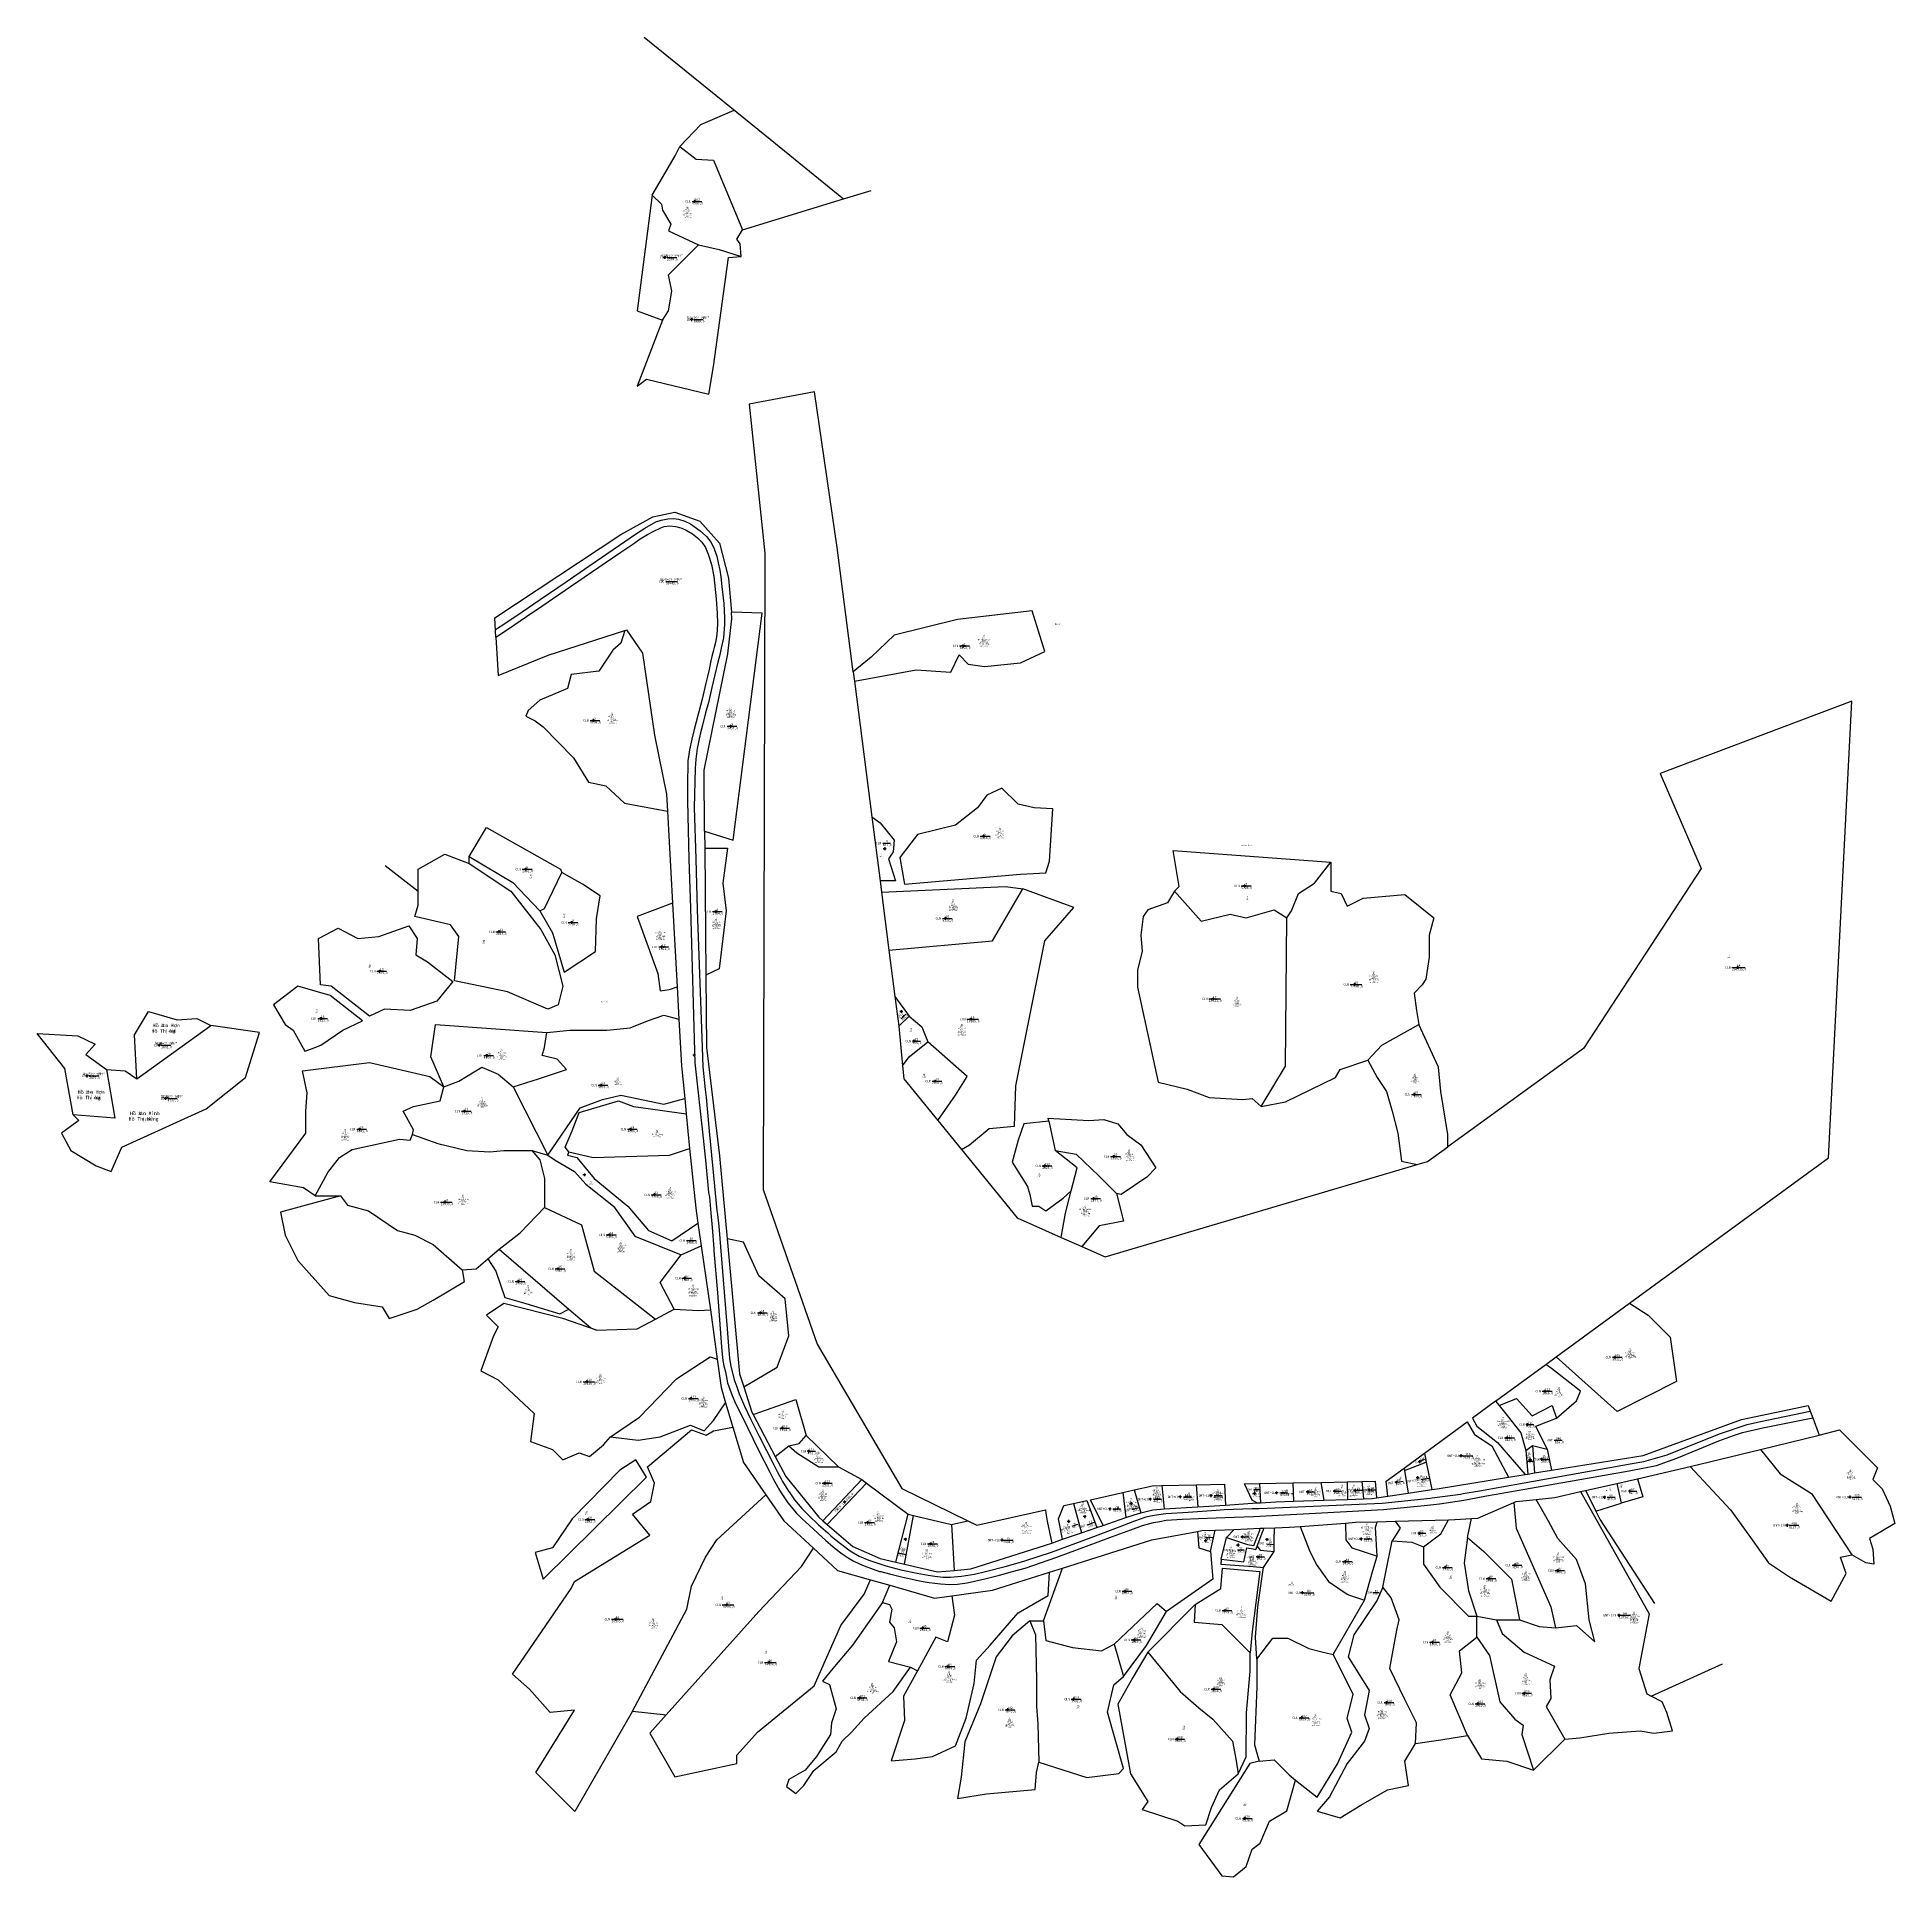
# Model space of a CAD drawing. Extents: x 552725 to 554329, y 1840125 to 1841713.
import ezdxf

# ---------------------------------------------------------------- set-up
doc = ezdxf.new("R2010")
doc.units = 0
for name, color, linetype in [('Level 1', 7, 'Continuous'), ('Level 10', 7, 'Continuous'), ('Level 11', 7, 'Continuous'), ('Level 13', 7, 'Continuous'), ('Level 16', 7, 'Continuous'), ('Level 17', 7, 'Continuous'), ('Level 2', 7, 'Continuous'), ('Level 22', 7, 'Continuous'), ('Level 23', 7, 'Continuous'), ('Level 4', 7, 'Continuous')]:
    doc.layers.add(name, color=color, linetype=linetype)

msp = doc.modelspace()

# ---------------------------------------------------------------- linework, layer by layer
at = {"layer": 'Level 10'}
for p, q in [((553334, 1841547), (553421.3, 1841573.7)), ((553421.3, 1841573.7), (553445, 1841581)), ((553121.1, 1841195.4), (553121.1, 1841195.4)), ((553429.7, 1841165.4), (553430.7, 1841157.4)), ((553430.7, 1841157.4), (553445.7, 1841040.2)), ((553445.7, 1841040.2), (553452.8, 1840985)), ((553025.6, 1840998.3), (553054, 1840976.1)), ((553098, 1841000), (553098, 1841006)), ((553452.8, 1840985), (553454.1, 1840975.2)), ((553454.1, 1840975.2), (553460.5, 1840925)), ((553460.5, 1840925), (553465.6, 1840885)), ((553465.6, 1840885), (553478, 1840868)), ((553465.6, 1840885), (553468.9, 1840859.4)), ((553468.9, 1840859.4), (553478, 1840868)), ((552811, 1840814), (552875, 1840860)), ((553468.9, 1840859.4), (553472.3, 1840825.3)), ((553136, 1840807), (553166, 1840748)), ((553502.7, 1840777.9), (553523.1, 1840752.9)), ((553598.5, 1840777.5), (553604, 1840752)), ((553598.5, 1840777.5), (553598.5, 1840777.5)), ((553152, 1840752), (553166, 1840748)), ((552965, 1840713), (552987, 1840713)), ((553617.9, 1840717.2), (553617.9, 1840717.2)), ((553609.2, 1840677), (553627, 1840669.1)), ((553114.2, 1840658.7), (553124, 1840667)), ((553124, 1840667), (553184.2, 1840615.2)), ((553281, 1840662), (553298.3, 1840669.9)), ((553258.8, 1840606.4), (553275, 1840615)), ((554036.6, 1840573.9), (554100, 1840620.3)), ((553984.3, 1840535.7), (554027.7, 1840567.4)), ((554027.7, 1840567.4), (554036.6, 1840573.9)), ((553984.3, 1840535.7), (553987.4, 1840531.9)), ((553362.3, 1840487.8), (553374, 1840497)), ((553389, 1840506), (553417, 1840479)), ((554010.4, 1840493), (554016, 1840497.4)), ((554016, 1840497.4), (554028.8, 1840494.3)), ((554016, 1840497.4), (554018, 1840473.7)), ((554028.8, 1840494.3), (554032.6, 1840476.1)), ((554263.7, 1840506.4), (554263.7, 1840506.4)), ((553417, 1840479), (553437, 1840468)), ((553905.2, 1840477.8), (553922.8, 1840490.7)), ((553905.2, 1840477.8), (553905.6, 1840475.9)), ((553905.6, 1840475.9), (553924.4, 1840483)), ((553922.8, 1840490.7), (553924.4, 1840483)), ((553924.4, 1840483), (553929.3, 1840459.4)), ((554010.4, 1840493), (554012.1, 1840472.8)), ((553403.4, 1840432.5), (553437, 1840468)), ((553407.2, 1840429.2), (553441, 1840465)), ((553437, 1840468), (553441, 1840465)), ((553441, 1840465), (553477, 1840438)), ((553696.2, 1840462.9), (553725.6, 1840463.4)), ((553696.2, 1840462.9), (553698.2, 1840442.6)), ((553725.6, 1840463.4), (553727.3, 1840444.5)), ((553780.4, 1840464.5), (553809.2, 1840465.1)), ((553780.4, 1840464.5), (553781.4, 1840448)), ((553809.2, 1840465.1), (553833.3, 1840465.6)), ((553809.2, 1840465.1), (553809.8, 1840449.3)), ((553833.3, 1840465.6), (553856.1, 1840466)), ((553833.3, 1840465.6), (553835.9, 1840450.2)), ((553856.1, 1840466), (553868.7, 1840466.2)), ((553856.1, 1840466), (553856.3, 1840450.9)), ((553905.6, 1840475.9), (553908.8, 1840456.3)), ((554088.9, 1840464.7), (554092.6, 1840447.5)), ((553619.7, 1840447.4), (553626.6, 1840422)), ((553662.3, 1840456.9), (553672.2, 1840459.1)), ((553662.3, 1840456.9), (553664.9, 1840435.2)), ((553672.2, 1840459.1), (553677.9, 1840439.2)), ((554070.8, 1840440.8), (554092.6, 1840447.5)), ((553466.5, 1840396.7), (553477, 1840438)), ((553473.8, 1840395), (553481.7, 1840436.9)), ((553477, 1840438), (553481.7, 1840436.9)), ((553481.7, 1840436.9), (553514.5, 1840429.1)), ((553514.5, 1840429.1), (553528.5, 1840432.5)), ((553960, 1840418), (553963.6, 1840434.3)), ((553514.5, 1840429.1), (553516.8, 1840389.5)), ((553738, 1840406), (553742.2, 1840424.3)), ((553747.4, 1840399.3), (553752, 1840418)), ((553752, 1840418), (553758.6, 1840425)), ((553784, 1840392), (553793, 1840406)), ((553594, 1840346), (553610.4, 1840391.6)), ((553455, 1840362), (553461.2, 1840376.7)), ((553684, 1840319), (553725, 1840360)), ((553844, 1840317), (553871, 1840364)), ((553968, 1840350), (553985, 1840347)), ((553968, 1840332), (553968, 1840350)), ((553582, 1840346), (553594, 1840346)), ((553985, 1840347), (554005, 1840347)), ((553655, 1840326), (553663, 1840298)), ((553479, 1840306), (553485, 1840302.8)), ((554118.6, 1840281.1), (554180.2, 1840309)), ((553239, 1840268), (553268, 1840265)), ((554017, 1840217), (554044, 1840244))]:
    msp.add_line(p, q, dxfattribs=at)
for points in [[(553249.2, 1841713.3), (553353.2, 1841629), (553421.3, 1841573.7)], [(553280, 1841619), (553298, 1841638), (553326.9, 1841650.3)], [(553256, 1841577), (553276, 1841611), (553280, 1841619)], [(553280, 1841619), (553294, 1841608), (553309, 1841607), (553334, 1841547)], [(553256, 1841577), (553243, 1841477), (553265, 1841469)], [(553256, 1841577), (553264, 1841569), (553265, 1841564), (553272, 1841552), (553270, 1841546), (553296, 1841534)], [(553333, 1841524), (553332, 1841535), (553329, 1841539), (553334, 1841547)], [(553265, 1841469), (553243, 1841412), (553251, 1841418), (553305, 1841405), (553309, 1841429), (553322, 1841523), (553333, 1841524)], [(553265, 1841469), (553270, 1841477), (553273, 1841494), (553270, 1841508), (553296, 1841534)], [(553296, 1841534), (553314, 1841530), (553333, 1841524)], [(553429.7, 1841165.4), (553415.9, 1841272.8), (553396.2, 1841407.1), (553339.8, 1841396.5), (553353.4, 1841267.7), (553351.8, 1840718.4), (553398.6, 1840584.8), (553471.6, 1840460.2), (553528.5, 1840432.5)], [(553301.3, 1841027.8), (553326, 1841020), (553351, 1841216), (553324.4, 1841216.8)], [(553430.7, 1841157.4), (553484, 1841167), (553514, 1841165), (553521, 1841180), (553529, 1841172), (553543, 1841170), (553574, 1841173), (553595, 1841183), (553584, 1841218), (553519.6, 1841210.5), (553465, 1841197), (553445, 1841178), (553429.7, 1841165.4)], [(553232.4, 1841201.1), (553229, 1841190), (553222, 1841184), (553210, 1841166), (553186, 1841163), (553183, 1841151), (553159, 1841141), (553149, 1841132), (553147, 1841127), (553155, 1841123), (553162, 1841118), (553188, 1841091), (553201, 1841070), (553216, 1841067), (553232, 1841052), (553269.2, 1841045.2)], [(554100, 1840620.3), (554271.6, 1840745.9), (554292, 1841139.9), (554126.4, 1841077.5), (554161.9, 1840995.5), (554060.3, 1840840.1), (553943, 1840755.4)], [(553602, 1841047), (553586, 1841048), (553572, 1841051), (553558, 1841065), (553545, 1841059), (553537, 1841048), (553518, 1841033), (553485, 1841025), (553470, 1841005), (553474, 1840982), (553574.1, 1840990.8), (553595.8, 1840991.9), (553599, 1841002), (553602, 1841047)], [(553445.7, 1841040.2), (553453, 1841035), (553465, 1841020), (553464, 1841010), (553460, 1841004), (553466, 1840985), (553452.8, 1840985)], [(553098, 1841006), (553113, 1841031), (553177, 1840995), (553178, 1840992)], [(553054, 1840976.1), (553054, 1840995), (553077, 1841008), (553098, 1841000)], [(553301.4, 1841013), (553321, 1841013), (553317, 1840983), (553320, 1840959), (553314, 1840909), (553302.3, 1840903.5)], [(553707, 1840976), (553711, 1840980), (553706, 1841011), (553842, 1841001)], [(553098, 1841000), (553134, 1840976), (553160, 1840943), (553172, 1840921), (553179, 1840894), (553175, 1840878), (553166, 1840874), (553131, 1840889), (553085.4, 1840898.6), (553089, 1840937), (553082, 1840947), (553051, 1840954), (553054, 1840964), (553054, 1840976.1)], [(553098, 1841006), (553135.8, 1840983.4), (553159, 1840959)], [(553159, 1840959), (553170, 1840940), (553180, 1840906), (553207, 1840924), (553208, 1840952), (553211, 1840972), (553196, 1840982), (553178, 1840992)], [(553159, 1840959), (553163, 1840961), (553178, 1840992)], [(553804, 1840953), (553808, 1840959), (553814, 1840974), (553828, 1840983), (553842, 1841001)], [(553842, 1841001), (553842, 1840976), (553851, 1840974), (553856, 1840963), (553870, 1840970), (553906, 1840973), (553931, 1840953), (553927, 1840938), (553927, 1840919), (553924, 1840900), (553921, 1840895), (553914, 1840888), (553916, 1840873), (553918, 1840861)], [(553454.1, 1840975.2), (553561, 1840980), (553576, 1840978)], [(553460.5, 1840925), (553550, 1840933), (553576, 1840978)], [(553523.1, 1840752.9), (553530, 1840757), (553547, 1840771), (553569, 1840773), (553570, 1840808), (553595, 1840933), (553620, 1840962), (553576, 1840978)], [(553707, 1840976), (553701, 1840966), (553684, 1840960), (553680, 1840954), (553678, 1840938), (553679, 1840924), (553675, 1840908), (553675, 1840893), (553693, 1840811), (553718, 1840805), (553737, 1840798), (553766, 1840796), (553774, 1840797), (553782, 1840790)], [(553707, 1840976), (553730, 1840950), (553755, 1840956), (553769, 1840953), (553793, 1840960), (553804, 1840953)], [(553273.7, 1840965.5), (553243, 1840954), (553261, 1840905), (553263, 1840890), (553271, 1840891), (553277.6, 1840893.4)], [(553084, 1840898), (553070, 1840881), (553047, 1840873), (553025, 1840874), (553012, 1840868), (552979, 1840894), (552969.6, 1840895), (552968, 1840935), (552985, 1840944), (553002, 1840935), (553020, 1840937), (553046, 1840946), (553053, 1840935), (553052, 1840921), (553062, 1840915), (553084, 1840898)], [(553782, 1840790), (553803, 1840825), (553804, 1840953)], [(553006, 1840864), (552978, 1840886), (552950, 1840894), (552929, 1840878), (552939, 1840861), (552946, 1840856), (552956, 1840838), (552962, 1840840), (552970, 1840843), (552989, 1840856), (553006, 1840864)], [(552811, 1840814), (552809, 1840852), (552821, 1840872), (552846, 1840865), (552863, 1840866), (552875, 1840860)], [(553165, 1840854), (553185, 1840856), (553217, 1840856), (553237, 1840858), (553252, 1840864), (553266, 1840869), (553279.1, 1840865.6)], [(553478, 1840868), (553489, 1840859), (553494, 1840846)], [(552756, 1840783), (552749, 1840823), (552725, 1840853), (552760, 1840851), (552775, 1840844), (552767, 1840835), (552785, 1840822)], [(552756, 1840783), (552761, 1840778), (552746, 1840767), (552754, 1840752), (552776, 1840739), (552789, 1840734), (552798, 1840755), (552871, 1840788), (552905, 1840815), (552917, 1840854), (552875, 1840860)], [(553076, 1840807), (553065, 1840833), (553069, 1840861), (553165, 1840854)], [(553136, 1840807), (553158, 1840814), (553182, 1840822), (553174, 1840831), (553161, 1840834), (553163, 1840841), (553165, 1840854)], [(553874, 1840830), (553886, 1840843), (553918, 1840861)], [(553943, 1840755.4), (553943, 1840766), (553937, 1840803), (553935, 1840824), (553918, 1840861)], [(553472.3, 1840825.3), (553478, 1840833), (553494, 1840846)], [(553502.7, 1840777.9), (553518, 1840800), (553528, 1840816), (553494, 1840846)], [(552785, 1840822), (552792, 1840780), (552756, 1840783)], [(552785, 1840822), (552801, 1840821), (552811, 1840814)], [(552965, 1840713), (552955, 1840720), (552926, 1840725), (552957, 1840767), (552957, 1840786), (552958, 1840802), (552954, 1840821), (553012, 1840828), (553064, 1840816), (553076, 1840807)], [(553076, 1840807), (553089, 1840812), (553109, 1840824), (553123, 1840818), (553136, 1840807)], [(553472.3, 1840825.3), (553473.4, 1840813.9), (553502.7, 1840777.9)], [(553782, 1840790), (553803, 1840794), (553846, 1840815), (553850, 1840822), (553874, 1840830)], [(553874, 1840830), (553882, 1840815), (553890, 1840803), (553895, 1840786), (553900, 1840767), (553903, 1840743), (553916.6, 1840740.1)], [(553049, 1840766), (553050, 1840770), (553041, 1840786), (553050, 1840790), (553073, 1840795), (553076, 1840807)], [(553166, 1840748), (553194, 1840789), (553213, 1840796), (553229, 1840800), (553266, 1840792), (553284.1, 1840796.9)], [(553184, 1840751), (553181, 1840755), (553187, 1840769), (553193, 1840785), (553227, 1840795), (553240, 1840790), (553263, 1840787), (553285.5, 1840783.7)], [(553598.5, 1840777.5), (553577, 1840775), (553572, 1840761), (553567, 1840742), (553580, 1840721), (553582, 1840714), (553584, 1840704), (553590, 1840704), (553596, 1840700), (553611, 1840711), (553617.9, 1840717.2)], [(553598.5, 1840777.5), (553598, 1840780), (553633, 1840778), (553646, 1840779), (553658, 1840775), (553666, 1840766), (553678, 1840757), (553691, 1840737), (553683, 1840729), (553661, 1840714), (553657, 1840715)], [(552965, 1840713), (552976, 1840733), (552986, 1840746), (552997, 1840753), (553038, 1840762), (553047, 1840761), (553049, 1840766)], [(553049, 1840766), (553071, 1840758), (553096, 1840752), (553116, 1840751), (553128, 1840752), (553152, 1840752)], [(553152, 1840752), (553159, 1840744), (553163, 1840728), (553163, 1840703)], [(553184, 1840751), (553183, 1840748), (553191, 1840746), (553206, 1840728), (553235, 1840704), (553253, 1840683), (553273, 1840674), (553295.4, 1840689.5)], [(553184, 1840751), (553205, 1840746), (553271, 1840748), (553288.4, 1840753.8)], [(553523.1, 1840752.9), (553571.1, 1840693.9), (553609.2, 1840677)], [(553604, 1840752), (553622, 1840749), (553642, 1840730), (553657, 1840715)], [(553617.9, 1840717.2), (553623, 1840737), (553604, 1840752)], [(553916.6, 1840740.1), (553925.4, 1840742.7), (553943, 1840755.4)], [(553166, 1840748), (553172.4, 1840743.7), (553189, 1840733.9), (553198.8, 1840722.9), (553222.6, 1840703.9), (553241, 1840678.2), (553281, 1840662)], [(553627, 1840669.1), (553647.1, 1840660.2), (553916.6, 1840740.1)], [(552987, 1840713), (552935, 1840699), (552939, 1840679), (552950, 1840657), (552977, 1840627), (552999, 1840621), (553023, 1840617), (553029, 1840607), (553053, 1840615), (553067, 1840623), (553094, 1840639), (553092.2, 1840649)], [(552987, 1840713), (552993, 1840705), (553011, 1840700), (553036, 1840683), (553051, 1840679), (553067, 1840671), (553092, 1840649), (553104, 1840650), (553114.2, 1840658.7)], [(553124, 1840667), (553142, 1840681), (553163, 1840703)], [(553163, 1840703), (553195, 1840688), (553206, 1840648), (553258.8, 1840606.4)], [(553609.2, 1840677), (553613, 1840698), (553617.9, 1840717.2)], [(553657, 1840715), (553663, 1840691), (553642, 1840687), (553627, 1840669.1)], [(553335.2, 1840548), (553364, 1840565), (553374, 1840592), (553371, 1840624), (553348, 1840644), (553335, 1840673), (553320.7, 1840675.9)], [(553114.2, 1840658.7), (553121, 1840648), (553128.7, 1840625.3), (553147, 1840620), (553176.2, 1840611.2), (553184.2, 1840615.2)], [(553275, 1840615), (553263, 1840638), (553281, 1840662)], [(553208, 1840597), (553179, 1840607), (553128, 1840620), (553113, 1840610), (553123, 1840600), (553119, 1840592), (553108, 1840562), (553123, 1840554), (553154, 1840525), (553151, 1840501), (553170, 1840494), (553179, 1840485), (553193, 1840491), (553202, 1840488), (553214, 1840498), (553220, 1840505)], [(553184.2, 1840615.2), (553203, 1840599), (553208, 1840597)], [(553208, 1840597), (553243, 1840598), (553258.8, 1840606.4)], [(553275, 1840615), (553296, 1840614), (553306.3, 1840614.6)], [(554100, 1840620.3), (554116, 1840610), (554135, 1840591), (554140.5, 1840552.6), (554089.3, 1840526.8), (554036.6, 1840573.9)], [(553220, 1840505), (553245, 1840522), (553277, 1840555), (553306, 1840574), (553312.2, 1840571.9)], [(554037, 1840521), (554054, 1840536), (554057.5, 1840544.4), (554032.4, 1840564), (554027.7, 1840567.4)], [(553220, 1840505), (553244, 1840502), (553263, 1840505), (553289, 1840515), (553301, 1840510), (553309, 1840519), (553319.4, 1840534.3)], [(553343.3, 1840524.2), (553380, 1840537), (553389, 1840506)], [(553984.3, 1840535.7), (553964.3, 1840521), (553968, 1840514), (553986, 1840500), (554009.9, 1840472.4)], [(553987.4, 1840531.9), (554002.2, 1840538.1), (554015.8, 1840522.9), (554033, 1840532), (554037, 1840521)], [(553987.4, 1840531.9), (553994.4, 1840523.2), (554006.2, 1840508.3), (554010.4, 1840493)], [(553239, 1840268), (553189.2, 1840181.4), (553155.7, 1840215.2), (553189, 1840269), (553168, 1840267), (553150, 1840287), (553135.4, 1840300.1), (553186, 1840374), (553189, 1840380), (553254, 1840420), (553239, 1840438), (553255, 1840449), (553258, 1840465), (553252, 1840479), (553290, 1840511), (553302.7, 1840506.3), (553309, 1840510), (553325.7, 1840513.3)], [(553922.8, 1840490.7), (553959.7, 1840517.7), (553966, 1840507), (553981, 1840497), (553995.3, 1840470)], [(554028.8, 1840494.3), (554018.9, 1840514.1), (554037, 1840521)], [(554263.7, 1840506.4), (554281.2, 1840510.8), (554314, 1840478), (554310, 1840468), (554318, 1840460), (554325, 1840445), (554329, 1840430), (554317, 1840423), (554307, 1840417), (554310, 1840408), (554311, 1840395), (554304, 1840396), (554292, 1840403)], [(553374, 1840497), (553383, 1840499), (553389, 1840506)], [(553374, 1840497), (553381, 1840491), (553400, 1840479), (553417, 1840479)], [(554213, 1840493.9), (554230, 1840473), (554257, 1840456), (554292, 1840403)], [(553251, 1840470), (553242, 1840485), (553228, 1840476), (553187, 1840434), (553170, 1840409), (553155, 1840405), (553162, 1840382), (553251, 1840470)], [(553891.3, 1840453.7), (553889.9, 1840466.6), (553905.2, 1840477.8)], [(554152.2, 1840479.4), (554187, 1840442), (554203, 1840420), (554220, 1840396), (554238, 1840384), (554274, 1840363), (554287, 1840387), (554282, 1840401), (554292, 1840403)], [(553672.2, 1840459.1), (553688.1, 1840462.7), (553696.2, 1840462.9)], [(553725.6, 1840463.4), (553750.1, 1840463.9), (553751.1, 1840446)], [(553778.1, 1840447.8), (553774.1, 1840450.2), (553767.5, 1840464.2), (553780.4, 1840464.5)], [(553868.7, 1840466.2), (553880.4, 1840466.5), (553881.3, 1840452.2)], [(553868.7, 1840466.2), (553869.1, 1840463.7), (553870.3, 1840451.4)], [(554106.9, 1840468.7), (554111.5, 1840453), (554092.6, 1840447.5)], [(553239, 1840268), (553286, 1840356), (553290, 1840376), (553302, 1840401), (553312, 1840416), (553354.1, 1840454.8)], [(553610.3, 1840416.4), (553607, 1840434), (553611.5, 1840445.5), (553619.7, 1840447.4)], [(553619.7, 1840447.4), (553631.2, 1840449.9), (553639.9, 1840426.6)], [(553645.3, 1840428.4), (553634.4, 1840450.6), (553662.3, 1840456.9)], [(554000, 1840448.3), (554002, 1840426), (554032, 1840358), (554036, 1840340)], [(554036, 1840340), (554054, 1840342), (554070, 1840328), (554065, 1840347), (554062, 1840378), (554054, 1840399), (554038, 1840417), (554030, 1840432), (554019.2, 1840450.9)], [(554057.6, 1840457.6), (554117, 1840352), (554108, 1840305), (554115, 1840283), (554118.6, 1840281.1)], [(554061.8, 1840458.6), (554065.6, 1840451.5), (554070.8, 1840440.8)], [(553528.5, 1840432.5), (553536.4, 1840428.7), (553595.5, 1840441.9), (553596, 1840439), (553597, 1840432), (553601.1, 1840413.2)], [(553854.7, 1840430.4), (553855, 1840416), (553860, 1840409), (553870, 1840406), (553882, 1840402)], [(553882, 1840402), (553880.6, 1840426.5), (553882.1, 1840431.6)], [(553897.7, 1840432), (553902, 1840426), (553895, 1840415)], [(553922, 1840410), (553937, 1840421), (553943.7, 1840433.3)], [(554070.8, 1840440.8), (554074.6, 1840433.2), (554121.4, 1840360.9)], [(553726.8, 1840423.2), (553728, 1840409), (553738, 1840406)], [(553752, 1840418), (553770, 1840412), (553775.5, 1840411.2), (553780.6, 1840424.4), (553780.9, 1840425.9)], [(553778.4, 1840410.5), (553783.4, 1840423.5), (553783.6, 1840424), (553784.1, 1840426.1)], [(553793, 1840406), (553793, 1840416), (553793.5, 1840425.5), (553793.6, 1840426.4)], [(553815.5, 1840427.6), (553824, 1840406), (553830, 1840394), (553840, 1840380), (553856, 1840369), (553857.2, 1840368.6), (553871, 1840364)], [(553887, 1840375), (553889.6, 1840388.1), (553895, 1840415)], [(553895, 1840415), (553912, 1840414), (553922, 1840410)], [(553960, 1840418), (553957, 1840396), (553961, 1840372), (553968, 1840350)], [(553960, 1840418), (553974, 1840406), (553998, 1840382), (554005, 1840347)], [(553268, 1840265), (553348, 1840354), (553385, 1840393), (553395.3, 1840408.8)], [(553738, 1840406), (553740, 1840382), (553700, 1840354)], [(553747.4, 1840399.3), (553746.9, 1840395), (553775, 1840393), (553784, 1840392)], [(553747.4, 1840399.3), (553767, 1840397), (553769.4, 1840409.1), (553774.9, 1840408.3), (553777.3, 1840407.6), (553778.4, 1840410.5)], [(553778.4, 1840410.5), (553781, 1840407), (553793, 1840406)], [(553871, 1840364), (553878.4, 1840389.5), (553882, 1840402)], [(553922, 1840410), (553922, 1840395), (553936, 1840375), (553961, 1840350), (553968, 1840350)], [(553485, 1840302.8), (553473, 1840281), (553474, 1840260), (553462.4, 1840225.3), (553483, 1840227), (553498, 1840229), (553518, 1840238), (553527, 1840262), (553534, 1840292), (553536, 1840312), (553548, 1840325), (553572, 1840353), (553598, 1840368), (553599, 1840388)], [(553725, 1840360), (553747, 1840374), (553748.6, 1840391.5), (553780.6, 1840388.5), (553774.1, 1840336.7), (553772.5, 1840318.5)], [(553778, 1840313), (553777, 1840332), (553779, 1840358), (553783.4, 1840388.2), (553784, 1840392)], [(553268, 1840265), (553254, 1840249), (553275.7, 1840211.4), (553329, 1840223), (553329, 1840230), (553347, 1840250), (553396, 1840290), (553419, 1840342), (553439, 1840369), (553444.5, 1840381.5)], [(553514.7, 1840367.6), (553517, 1840351), (553511, 1840328), (553501, 1840332), (553485, 1840302.8)], [(553887, 1840375), (553882, 1840364), (553862, 1840334), (553857, 1840315), (553875, 1840286), (553871, 1840265), (553875, 1840253), (553871, 1840242), (553856, 1840223), (553841, 1840194), (553830.1, 1840181.8), (553850, 1840176), (553868, 1840187), (553891, 1840200), (553909, 1840204), (553906, 1840225), (553915, 1840240)], [(553915, 1840240), (553916, 1840258), (553906, 1840278), (553893, 1840305), (553899, 1840338), (553901, 1840347), (553894, 1840366), (553887, 1840375)], [(553455, 1840362), (553429, 1840325), (553412, 1840305), (553403, 1840294), (553409, 1840291), (553415, 1840270), (553411, 1840258), (553410, 1840248), (553398, 1840229), (553388, 1840217), (553374, 1840209), (553372, 1840203), (553380, 1840197), (553387, 1840204), (553395.5, 1840216.7), (553415, 1840233), (553420, 1840242), (553428, 1840250), (553439, 1840262), (553464, 1840285), (553479, 1840306)], [(553455, 1840362), (553461, 1840360), (553463, 1840356), (553461, 1840345), (553465, 1840340), (553467, 1840328), (553460, 1840311), (553479, 1840306)], [(553655, 1840326), (553692, 1840361), (553700, 1840354)], [(553663, 1840298), (553682.8, 1840324.8), (553700, 1840354)], [(553725, 1840360), (553724, 1840345), (553748, 1840343), (553772.5, 1840318.5)], [(553582, 1840346), (553567, 1840333), (553553, 1840315), (553539.6, 1840274.5), (553526, 1840241.5), (553522.9, 1840211.1), (553519.6, 1840192.6), (553544.6, 1840196.6), (553586.8, 1840200.5), (553588, 1840215), (553590, 1840224)], [(553582, 1840346), (553587, 1840334), (553588, 1840295), (553588, 1840272), (553589, 1840257), (553590, 1840224)], [(553594, 1840346), (553596, 1840329), (553619, 1840323), (553644, 1840320), (553655, 1840326)], [(553985, 1840347), (553990, 1840335), (554009, 1840319), (554035, 1840307), (554031, 1840295), (554032, 1840279), (554028, 1840272), (554044, 1840244)], [(554005, 1840347), (554022, 1840341), (554036, 1840340)], [(553684, 1840319), (553671, 1840297), (553658, 1840274), (553669, 1840214), (553684, 1840190), (553679, 1840183), (553710, 1840173), (553716, 1840169), (553734, 1840170), (553739, 1840185), (553746, 1840200), (553762, 1840214)], [(553684, 1840319), (553712, 1840285), (553728, 1840271), (553740, 1840261), (553757, 1840242), (553760, 1840227), (553762, 1840214)], [(553762, 1840214), (553768.9, 1840228.7), (553769.2, 1840266.6), (553772.5, 1840302.5), (553772.5, 1840318.5)], [(553778, 1840313), (553792, 1840331), (553805, 1840331), (553823, 1840322), (553834.2, 1840319.3), (553844, 1840317)], [(553960, 1840247), (553945, 1840282), (553955, 1840301), (553953, 1840320), (553968, 1840332)], [(553968, 1840332), (553979, 1840316), (553988, 1840276), (554001, 1840261), (554008, 1840256), (554007, 1840248), (554017, 1840217)], [(553778, 1840313), (553778, 1840289), (553776, 1840239), (553780, 1840225)], [(553811.5, 1840208.6), (553830.1, 1840193.7), (553847.9, 1840222.6), (553860.1, 1840249.9), (553856.2, 1840261.6), (553861.2, 1840282.7), (553844, 1840317)], [(553590, 1840224), (553631.4, 1840210.8), (553659, 1840214.3), (553663, 1840218.5), (553649.2, 1840267.2), (553654.7, 1840290.8), (553663, 1840298)], [(554044, 1840244), (554057, 1840245), (554082, 1840249), (554109, 1840251), (554121, 1840249), (554137, 1840251), (554132, 1840267), (554128, 1840276), (554118.6, 1840281.1)], [(553915, 1840240), (553937.1, 1840243.4), (553960, 1840247)], [(553960, 1840247), (553972, 1840227), (553994, 1840225), (554017, 1840217)], [(553780, 1840225), (553772, 1840223), (553728, 1840153), (553748, 1840126), (553758, 1840125), (553769, 1840134), (553774, 1840149), (553781, 1840154), (553789, 1840173), (553804, 1840182), (553811.5, 1840208.6)], [(553780, 1840225), (553793, 1840226), (553806, 1840213), (553811.5, 1840208.6)]]:
    msp.add_lwpolyline(points, dxfattribs=at)
at = {"layer": 'Level 11'}
for p, q in [((553292, 1841571.5), (553291.4, 1841571.5)), ((553292.6, 1841572.1), (553292, 1841571.5)), ((553292, 1841571.5), (553292.6, 1841570.9)), ((553292.6, 1841572.8), (553292.6, 1841572.1)), ((553293.3, 1841571.5), (553292.6, 1841572.1)), ((553292.6, 1841570.9), (553293.3, 1841571.5)), ((553292.6, 1841570.9), (553292.6, 1841570.2)), ((553293.9, 1841571.5), (553293.3, 1841571.5)), ((553266.4, 1841523), (553265.7, 1841523)), ((553267, 1841523.6), (553266.4, 1841523)), ((553266.4, 1841523), (553267, 1841522.4)), ((553267, 1841524.2), (553267, 1841523.6)), ((553267.6, 1841523), (553267, 1841523.6)), ((553267, 1841522.4), (553267.6, 1841523)), ((553267, 1841522.4), (553267, 1841521.8)), ((553268.2, 1841523), (553267.6, 1841523)), ((553289.3, 1841469.5), (553288.7, 1841469.5)), ((553290, 1841470.1), (553289.3, 1841469.5)), ((553289.3, 1841469.5), (553290, 1841468.9)), ((553290, 1841470.8), (553290, 1841470.1)), ((553290.6, 1841469.5), (553290, 1841470.1)), ((553290, 1841468.9), (553290.6, 1841469.5)), ((553290, 1841468.9), (553290, 1841468.2)), ((553291.2, 1841469.5), (553290.6, 1841469.5)), ((553523.8, 1841187.7), (553523.1, 1841187.7)), ((553524.4, 1841188.3), (553523.8, 1841187.7)), ((553523.8, 1841187.7), (553524.4, 1841187.1)), ((553524.4, 1841189), (553524.4, 1841188.3)), ((553525, 1841187.7), (553524.4, 1841188.3)), ((553524.4, 1841187.1), (553525, 1841187.7)), ((553524.4, 1841187.1), (553524.4, 1841186.5)), ((553525.6, 1841187.7), (553525, 1841187.7)), ((553204.5, 1841123.4), (553203.9, 1841123.4)), ((553205.2, 1841124), (553204.5, 1841123.4)), ((553204.5, 1841123.4), (553205.2, 1841122.8)), ((553205.2, 1841124.7), (553205.2, 1841124)), ((553205.8, 1841123.4), (553205.2, 1841124)), ((553205.2, 1841122.8), (553205.8, 1841123.4)), ((553205.2, 1841122.8), (553205.2, 1841122.2)), ((553206.4, 1841123.4), (553205.8, 1841123.4)), ((553323.6, 1841119.6), (553323.6, 1841119)), ((553323, 1841118.4), (553322.3, 1841118.4)), ((553323.6, 1841119), (553323, 1841118.4)), ((553323, 1841118.4), (553323.6, 1841117.8)), ((553324.2, 1841118.4), (553323.6, 1841119)), ((553323.6, 1841117.8), (553324.2, 1841118.4)), ((553323.6, 1841117.8), (553323.6, 1841117.1)), ((553324.8, 1841118.4), (553324.2, 1841118.4)), ((553541.5, 1841023.5), (553540.9, 1841023.5)), ((553542.1, 1841024.1), (553541.5, 1841023.5)), ((553541.5, 1841023.5), (553542.1, 1841022.9)), ((553542.1, 1841024.8), (553542.1, 1841024.1)), ((553542.8, 1841023.5), (553542.1, 1841024.1)), ((553542.1, 1841022.9), (553542.8, 1841023.5)), ((553543.4, 1841023.5), (553542.8, 1841023.5)), ((553456.1, 1841012.6), (553455.5, 1841012.6)), ((553456.8, 1841013.2), (553456.1, 1841012.6)), ((553456.1, 1841012.6), (553456.8, 1841012)), ((553456.8, 1841013.9), (553456.8, 1841013.2)), ((553457.4, 1841012.6), (553456.8, 1841013.2)), ((553456.8, 1841012), (553457.4, 1841012.6)), ((553456.8, 1841012), (553456.8, 1841011.4)), ((553458, 1841012.6), (553457.4, 1841012.6)), ((553542.1, 1841022.9), (553542.1, 1841022.2)), ((553146.1, 1840995), (553145.5, 1840995)), ((553146.7, 1840995.6), (553146.1, 1840995)), ((553146.1, 1840995), (553146.7, 1840994.4)), ((553146.7, 1840996.2), (553146.7, 1840995.6)), ((553147.3, 1840995), (553146.7, 1840995.6)), ((553146.7, 1840994.4), (553147.3, 1840995)), ((553146.7, 1840994.4), (553146.7, 1840993.8)), ((553148, 1840995), (553147.3, 1840995)), ((553766.9, 1840980.5), (553766.3, 1840980.5)), ((553767.5, 1840981.1), (553766.9, 1840980.5)), ((553766.9, 1840980.5), (553767.5, 1840979.9)), ((553767.5, 1840981.8), (553767.5, 1840981.1)), ((553768.1, 1840980.5), (553767.5, 1840981.1)), ((553767.5, 1840979.9), (553768.1, 1840980.5)), ((553767.5, 1840979.9), (553767.5, 1840979.2)), ((553768.8, 1840980.5), (553768.1, 1840980.5)), ((553310.9, 1840959.5), (553310.9, 1840958.9)), ((553185.7, 1840949), (553185.1, 1840949)), ((553186.3, 1840949.6), (553185.7, 1840949)), ((553185.7, 1840949), (553186.3, 1840948.4)), ((553186.3, 1840950.2), (553186.3, 1840949.6)), ((553187, 1840949), (553186.3, 1840949.6)), ((553186.3, 1840948.4), (553187, 1840949)), ((553186.3, 1840948.4), (553186.3, 1840947.8)), ((553187.6, 1840949), (553187, 1840949)), ((553310.3, 1840958.3), (553309.6, 1840958.3)), ((553310.9, 1840958.9), (553310.3, 1840958.3)), ((553310.3, 1840958.3), (553310.9, 1840957.6)), ((553311.5, 1840958.3), (553310.9, 1840958.9)), ((553310.9, 1840957.6), (553311.5, 1840958.3)), ((553310.9, 1840957.6), (553310.9, 1840957)), ((553312.1, 1840958.3), (553311.5, 1840958.3)), ((553508.5, 1840952.5), (553507.9, 1840952.5)), ((553509.1, 1840953.1), (553508.5, 1840952.5)), ((553508.5, 1840952.5), (553509.1, 1840951.9)), ((553509.1, 1840953.8), (553509.1, 1840953.1)), ((553509.7, 1840952.5), (553509.1, 1840953.1)), ((553509.1, 1840951.9), (553509.7, 1840952.5)), ((553509.1, 1840951.9), (553509.1, 1840951.2)), ((553510.4, 1840952.5), (553509.7, 1840952.5)), ((553123, 1840941), (553122.4, 1840941)), ((553123.6, 1840941.6), (553123, 1840941)), ((553123, 1840941), (553123.6, 1840940.4)), ((553123.6, 1840942.2), (553123.6, 1840941.6)), ((553124.3, 1840941), (553123.6, 1840941.6)), ((553123.6, 1840940.4), (553124.3, 1840941)), ((553123.6, 1840940.4), (553123.6, 1840939.8)), ((553124.9, 1840941), (553124.3, 1840941)), ((553263.6, 1840927.8), (553262.9, 1840927.8)), ((553264.2, 1840928.4), (553263.6, 1840927.8)), ((553263.6, 1840927.8), (553264.2, 1840927.1)), ((553264.2, 1840929), (553264.2, 1840928.4)), ((553264.8, 1840927.8), (553264.2, 1840928.4)), ((553264.2, 1840927.1), (553264.8, 1840927.8)), ((553264.2, 1840927.1), (553264.2, 1840926.5)), ((553265.4, 1840927.8), (553264.8, 1840927.8)), ((554193.1, 1840911.4), (554193.1, 1840910.8)), ((553020.1, 1840907), (553019.5, 1840907)), ((553020.7, 1840907.6), (553020.1, 1840907)), ((553020.1, 1840907), (553020.7, 1840906.4)), ((553020.7, 1840908.2), (553020.7, 1840907.6)), ((553021.4, 1840907), (553020.7, 1840907.6)), ((553020.7, 1840906.4), (553021.4, 1840907)), ((553020.7, 1840906.4), (553020.7, 1840905.8)), ((553022, 1840907), (553021.4, 1840907)), ((553861.8, 1840895.5), (553861.2, 1840895.5)), ((553862.4, 1840896.1), (553861.8, 1840895.5)), ((553861.8, 1840895.5), (553862.4, 1840894.9)), ((553862.4, 1840896.8), (553862.4, 1840896.1)), ((553863.1, 1840895.5), (553862.4, 1840896.1)), ((553862.4, 1840894.9), (553863.1, 1840895.5)), ((553862.4, 1840894.9), (553862.4, 1840894.2)), ((553863.7, 1840895.5), (553863.1, 1840895.5)), ((554192.5, 1840910.2), (554191.9, 1840910.2)), ((554193.1, 1840910.8), (554192.5, 1840910.2)), ((554192.5, 1840910.2), (554193.1, 1840909.5)), ((554193.7, 1840910.2), (554193.1, 1840910.8)), ((554193.1, 1840909.5), (554193.7, 1840910.2)), ((554193.1, 1840909.5), (554193.1, 1840908.9)), ((554194.4, 1840910.2), (554193.7, 1840910.2)), ((553739.7, 1840883), (553739.1, 1840883)), ((553740.3, 1840883.6), (553739.7, 1840883)), ((553739.7, 1840883), (553740.3, 1840882.4)), ((553740.3, 1840884.2), (553740.3, 1840883.6)), ((553740.9, 1840883), (553740.3, 1840883.6)), ((553740.3, 1840882.4), (553740.9, 1840883)), ((553740.3, 1840882.4), (553740.3, 1840881.8)), ((553741.6, 1840883), (553740.9, 1840883)), ((552969.1, 1840866), (552968.5, 1840866)), ((552969.8, 1840866.6), (552969.1, 1840866)), ((552969.1, 1840866), (552969.8, 1840865.4)), ((552969.8, 1840867.2), (552969.8, 1840866.6)), ((552970.4, 1840866), (552969.8, 1840866.6)), ((552969.8, 1840865.4), (552970.4, 1840866)), ((552969.8, 1840865.4), (552969.8, 1840864.8)), ((552971, 1840866), (552970.4, 1840866)), ((553470.5, 1840872.2), (553469.9, 1840872.2)), ((553471.1, 1840872.8), (553470.5, 1840872.2)), ((553470.5, 1840872.2), (553471.1, 1840871.5)), ((553471.1, 1840873.4), (553471.1, 1840872.8)), ((553471.8, 1840872.2), (553471.1, 1840872.8)), ((553471.1, 1840871.5), (553471.8, 1840872.2)), ((553471.1, 1840871.5), (553471.1, 1840870.9)), ((553472.4, 1840872.2), (553471.8, 1840872.2)), ((553530.7, 1840865.4), (553530.1, 1840865.4)), ((553531.3, 1840866.1), (553530.7, 1840865.4)), ((553530.7, 1840865.4), (553531.3, 1840864.8)), ((553531.3, 1840866.7), (553531.3, 1840866.1)), ((553531.9, 1840865.4), (553531.3, 1840866.1)), ((553531.3, 1840864.8), (553531.9, 1840865.4)), ((553531.3, 1840864.8), (553531.3, 1840864.2)), ((553532.6, 1840865.4), (553531.9, 1840865.4)), ((553481.3, 1840846.6), (553480.7, 1840846.6)), ((553482, 1840847.3), (553481.3, 1840846.6)), ((553481.3, 1840846.6), (553482, 1840846)), ((553482, 1840847.9), (553482, 1840847.3)), ((553482.6, 1840846.6), (553482, 1840847.3)), ((553482, 1840846), (553482.6, 1840846.6)), ((553483.2, 1840846.6), (553482.6, 1840846.6)), ((552829.8, 1840843), (552829.2, 1840843)), ((552830.4, 1840843.6), (552829.8, 1840843)), ((552829.8, 1840843), (552830.4, 1840842.4)), ((552830.4, 1840844.2), (552830.4, 1840843.6)), ((552831, 1840843), (552830.4, 1840843.6)), ((552830.4, 1840842.4), (552831, 1840843)), ((552830.4, 1840842.4), (552830.4, 1840841.8)), ((552831.7, 1840843), (552831, 1840843)), ((553112.4, 1840834), (553111.8, 1840834)), ((553113.1, 1840834.6), (553112.4, 1840834)), ((553112.4, 1840834), (553113.1, 1840833.4)), ((553113.1, 1840835.2), (553113.1, 1840834.6)), ((553113.7, 1840834), (553113.1, 1840834.6)), ((553113.1, 1840833.4), (553113.7, 1840834)), ((553113.1, 1840833.4), (553113.1, 1840832.8)), ((553114.3, 1840834), (553113.7, 1840834)), ((553291.6, 1840834.4), (553291, 1840834.4)), ((553292.2, 1840835.1), (553291.6, 1840834.4)), ((553291.6, 1840834.4), (553292.2, 1840833.8)), ((553292.2, 1840835.7), (553292.2, 1840835.1)), ((553292.8, 1840834.4), (553292.2, 1840835.1)), ((553292.2, 1840833.8), (553292.8, 1840834.4)), ((553292.2, 1840833.8), (553292.2, 1840833.2)), ((553293.5, 1840834.4), (553292.8, 1840834.4)), ((553482, 1840846), (553482, 1840845.4)), ((552767.4, 1840816.5), (552766.8, 1840816.5)), ((552768, 1840817.1), (552767.4, 1840816.5)), ((552767.4, 1840816.5), (552768, 1840815.9)), ((552768, 1840817.8), (552768, 1840817.1)), ((552768.7, 1840816.5), (552768, 1840817.1)), ((552768, 1840815.9), (552768.7, 1840816.5)), ((552768, 1840815.9), (552768, 1840815.2)), ((552769.3, 1840816.5), (552768.7, 1840816.5)), ((553211.2, 1840808.5), (553210.6, 1840808.5)), ((553211.8, 1840809.1), (553211.2, 1840808.5)), ((553211.2, 1840808.5), (553211.8, 1840807.9)), ((553211.8, 1840809.8), (553211.8, 1840809.1)), ((553212.5, 1840808.5), (553211.8, 1840809.1)), ((553211.8, 1840807.9), (553212.5, 1840808.5)), ((553211.8, 1840807.9), (553211.8, 1840807.2)), ((553213.1, 1840808.5), (553212.5, 1840808.5)), ((553499.6, 1840812), (553499, 1840812)), ((553500.2, 1840812.6), (553499.6, 1840812)), ((553499.6, 1840812), (553500.2, 1840811.4)), ((553500.2, 1840813.2), (553500.2, 1840812.6)), ((553500.8, 1840812), (553500.2, 1840812.6)), ((553500.2, 1840811.4), (553500.8, 1840812)), ((553500.2, 1840811.4), (553500.2, 1840810.7)), ((553501.5, 1840812), (553500.8, 1840812)), ((553913.4, 1840800.5), (553912.8, 1840800.5)), ((553914.1, 1840801.2), (553913.4, 1840800.5)), ((553913.4, 1840800.5), (553914.1, 1840799.9)), ((553914.1, 1840801.8), (553914.1, 1840801.2)), ((553914.7, 1840800.5), (553914.1, 1840801.2)), ((553914.1, 1840799.9), (553914.7, 1840800.5)), ((553914.1, 1840799.9), (553914.1, 1840799.3)), ((553915.3, 1840800.5), (553914.7, 1840800.5)), ((552835.1, 1840797), (552834.5, 1840797)), ((552835.7, 1840797.6), (552835.1, 1840797)), ((552835.1, 1840797), (552835.7, 1840796.4)), ((552835.7, 1840798.2), (552835.7, 1840797.6)), ((552836.4, 1840797), (552835.7, 1840797.6)), ((552835.7, 1840796.4), (552836.4, 1840797)), ((552835.7, 1840796.4), (552835.7, 1840795.8)), ((552837, 1840797), (552836.4, 1840797)), ((553093.2, 1840786), (553092.6, 1840786)), ((553093.8, 1840786.6), (553093.2, 1840786)), ((553093.2, 1840786), (553093.8, 1840785.4)), ((553093.8, 1840787.2), (553093.8, 1840786.6)), ((553094.5, 1840786), (553093.8, 1840786.6)), ((553093.8, 1840785.4), (553094.5, 1840786)), ((553093.8, 1840785.4), (553093.8, 1840784.8)), ((553095.1, 1840786), (553094.5, 1840786)), ((553002.7, 1840770.5), (553002.1, 1840770.5)), ((553003.4, 1840771.1), (553002.7, 1840770.5)), ((553002.7, 1840770.5), (553003.4, 1840769.9)), ((553003.4, 1840771.8), (553003.4, 1840771.1)), ((553004, 1840770.5), (553003.4, 1840771.1)), ((553003.4, 1840769.9), (553004, 1840770.5)), ((553003.4, 1840769.9), (553003.4, 1840769.2)), ((553004.6, 1840770.5), (553004, 1840770.5)), ((553236.5, 1840770.5), (553235.9, 1840770.5)), ((553237.2, 1840771.1), (553236.5, 1840770.5)), ((553236.5, 1840770.5), (553237.2, 1840769.9)), ((553237.2, 1840771.8), (553237.2, 1840771.1)), ((553237.8, 1840770.5), (553237.2, 1840771.1)), ((553237.2, 1840769.9), (553237.8, 1840770.5)), ((553237.2, 1840769.9), (553237.2, 1840769.2)), ((553238.4, 1840770.5), (553237.8, 1840770.5)), ((553594.3, 1840738.8), (553593.6, 1840738.8)), ((553594.9, 1840739.4), (553594.3, 1840738.8)), ((553594.3, 1840738.8), (553594.9, 1840738.1)), ((553594.9, 1840740), (553594.9, 1840739.4)), ((553595.5, 1840738.8), (553594.9, 1840739.4)), ((553594.9, 1840738.1), (553595.5, 1840738.8)), ((553594.9, 1840738.1), (553594.9, 1840737.5)), ((553596.1, 1840738.8), (553595.5, 1840738.8)), ((553653.7, 1840747), (553653.1, 1840747)), ((553654.3, 1840747.6), (553653.7, 1840747)), ((553653.7, 1840747), (553654.3, 1840746.4)), ((553654.3, 1840748.2), (553654.3, 1840747.6)), ((553654.9, 1840747), (553654.3, 1840747.6)), ((553654.3, 1840746.4), (553654.9, 1840747)), ((553654.3, 1840746.4), (553654.3, 1840745.8)), ((553655.6, 1840747), (553654.9, 1840747)), ((553196.9, 1840731), (553196.3, 1840731)), ((553197.5, 1840731.6), (553196.9, 1840731)), ((553196.9, 1840731), (553197.5, 1840730.4)), ((553197.5, 1840732.2), (553197.5, 1840731.6)), ((553198.1, 1840731), (553197.5, 1840731.6)), ((553197.5, 1840730.4), (553198.1, 1840731)), ((553197.5, 1840730.4), (553197.5, 1840729.8)), ((553198.8, 1840731), (553198.1, 1840731)), ((553076.4, 1840707.5), (553075.8, 1840707.5)), ((553077.1, 1840708.1), (553076.4, 1840707.5)), ((553076.4, 1840707.5), (553077.1, 1840706.9)), ((553077.1, 1840708.8), (553077.1, 1840708.1)), ((553077.7, 1840707.5), (553077.1, 1840708.1)), ((553077.1, 1840706.9), (553077.7, 1840707.5)), ((553077.1, 1840706.9), (553077.1, 1840706.2)), ((553078.3, 1840707.5), (553077.7, 1840707.5)), ((553257.1, 1840713.9), (553256.5, 1840713.9)), ((553257.7, 1840714.5), (553257.1, 1840713.9)), ((553257.1, 1840713.9), (553257.7, 1840713.3)), ((553257.7, 1840715.2), (553257.7, 1840714.5)), ((553258.4, 1840713.9), (553257.7, 1840714.5)), ((553257.7, 1840713.3), (553258.4, 1840713.9)), ((553257.7, 1840713.3), (553257.7, 1840712.7)), ((553259, 1840713.9), (553258.4, 1840713.9)), ((553636.5, 1840710.6), (553635.9, 1840710.6)), ((553637.2, 1840711.2), (553636.5, 1840710.6)), ((553636.5, 1840710.6), (553637.2, 1840709.9)), ((553637.2, 1840711.8), (553637.2, 1840711.2)), ((553637.8, 1840710.6), (553637.2, 1840711.2)), ((553637.2, 1840709.9), (553637.8, 1840710.6)), ((553637.2, 1840709.9), (553637.2, 1840709.3)), ((553638.4, 1840710.6), (553637.8, 1840710.6)), ((553218.2, 1840679.2), (553217.6, 1840679.2)), ((553218.8, 1840679.8), (553218.2, 1840679.2)), ((553218.2, 1840679.2), (553218.8, 1840678.6)), ((553218.8, 1840680.5), (553218.8, 1840679.8)), ((553219.4, 1840679.2), (553218.8, 1840679.8)), ((553218.8, 1840678.6), (553219.4, 1840679.2)), ((553218.8, 1840678.6), (553218.8, 1840678)), ((553220.1, 1840679.2), (553219.4, 1840679.2)), ((553139.6, 1840639.1), (553138.9, 1840639.1)), ((553140.2, 1840639.7), (553139.6, 1840639.1)), ((553139.6, 1840639.1), (553140.2, 1840638.5)), ((553140.2, 1840640.4), (553140.2, 1840639.7)), ((553140.8, 1840639.1), (553140.2, 1840639.7)), ((553140.2, 1840638.5), (553140.8, 1840639.1)), ((553140.2, 1840638.5), (553140.2, 1840637.9)), ((553141.4, 1840639.1), (553140.8, 1840639.1)), ((553174, 1840650), (553173.3, 1840650)), ((553174.6, 1840650.6), (553174, 1840650)), ((553174, 1840650), (553174.6, 1840649.4)), ((553174.6, 1840651.2), (553174.6, 1840650.6)), ((553175.2, 1840650), (553174.6, 1840650.6)), ((553174.6, 1840649.4), (553175.2, 1840650)), ((553174.6, 1840649.4), (553174.6, 1840648.8)), ((553175.8, 1840650), (553175.2, 1840650)), ((553283.5, 1840641.9), (553282.9, 1840641.9)), ((553284.1, 1840642.6), (553283.5, 1840641.9)), ((553283.5, 1840641.9), (553284.1, 1840641.3)), ((553284.1, 1840643.2), (553284.1, 1840642.6)), ((553284.8, 1840641.9), (553284.1, 1840642.6)), ((553284.1, 1840641.3), (553284.8, 1840641.9)), ((553284.1, 1840641.3), (553284.1, 1840640.7)), ((553285.4, 1840641.9), (553284.8, 1840641.9)), ((553348.8, 1840611.9), (553348.1, 1840611.9)), ((553349.4, 1840612.6), (553348.8, 1840611.9)), ((553348.8, 1840611.9), (553349.4, 1840611.3)), ((553349.4, 1840613.2), (553349.4, 1840612.6)), ((553350, 1840611.9), (553349.4, 1840612.6)), ((553349.4, 1840611.3), (553350, 1840611.9)), ((553349.4, 1840611.3), (553349.4, 1840610.7)), ((553350.6, 1840611.9), (553350, 1840611.9)), ((554087.2, 1840574.2), (554086.6, 1840573.6)), ((554087.2, 1840574.8), (554087.2, 1840574.2)), ((554087.9, 1840573.6), (554087.2, 1840574.2)), ((554086.6, 1840573.6), (554086, 1840573.6)), ((554086.6, 1840573.6), (554087.2, 1840572.9)), ((554087.2, 1840572.9), (554087.9, 1840573.6)), ((554087.2, 1840572.9), (554087.2, 1840572.3)), ((554088.5, 1840573.6), (554087.9, 1840573.6)), ((553199, 1840552.5), (553198.3, 1840552.5)), ((553199.6, 1840553.1), (553199, 1840552.5)), ((553199, 1840552.5), (553199.6, 1840551.9)), ((553199.6, 1840553.8), (553199.6, 1840553.1)), ((553200.2, 1840552.5), (553199.6, 1840553.1)), ((553199.6, 1840551.9), (553200.2, 1840552.5)), ((553199.6, 1840551.9), (553199.6, 1840551.2)), ((553200.8, 1840552.5), (553200.2, 1840552.5)), ((554026.1, 1840544.2), (554025.4, 1840544.2)), ((554026.7, 1840544.8), (554026.1, 1840544.2)), ((554026.1, 1840544.2), (554026.7, 1840543.6)), ((554026.7, 1840545.4), (554026.7, 1840544.8)), ((554027.3, 1840544.2), (554026.7, 1840544.8)), ((554026.7, 1840543.6), (554027.3, 1840544.2)), ((554026.7, 1840543.6), (554026.7, 1840542.9)), ((554027.9, 1840544.2), (554027.3, 1840544.2)), ((553288.8, 1840538), (553288.2, 1840538)), ((553289.4, 1840538.6), (553288.8, 1840538)), ((553288.8, 1840538), (553289.4, 1840537.4)), ((553289.4, 1840539.2), (553289.4, 1840538.6)), ((553290.1, 1840538), (553289.4, 1840538.6)), ((553289.4, 1840537.4), (553290.1, 1840538)), ((553289.4, 1840537.4), (553289.4, 1840536.8)), ((553290.7, 1840538), (553290.1, 1840538)), ((553367.7, 1840512.4), (553367, 1840512.4)), ((553368.3, 1840513), (553367.7, 1840512.4)), ((553367.7, 1840512.4), (553368.3, 1840511.8)), ((553368.3, 1840513.7), (553368.3, 1840513)), ((553368.9, 1840512.4), (553368.3, 1840513)), ((553368.3, 1840511.8), (553368.9, 1840512.4)), ((553368.3, 1840511.8), (553368.3, 1840511.2)), ((553369.5, 1840512.4), (553368.9, 1840512.4)), ((554010.9, 1840515.5), (554010.3, 1840515.5)), ((554011.6, 1840516.1), (554010.9, 1840515.5)), ((554010.9, 1840515.5), (554011.6, 1840514.9)), ((554011.6, 1840516.8), (554011.6, 1840516.1)), ((554012.2, 1840515.5), (554011.6, 1840516.1)), ((554011.6, 1840514.9), (554012.2, 1840515.5)), ((554011.6, 1840514.9), (554011.6, 1840514.3)), ((554012.8, 1840515.5), (554012.2, 1840515.5)), ((553993.5, 1840504), (553992.9, 1840504)), ((553994.1, 1840504.7), (553993.5, 1840504)), ((553993.5, 1840504), (553994.1, 1840503.4)), ((553994.1, 1840505.3), (553994.1, 1840504.7)), ((553994.7, 1840504), (553994.1, 1840504.7)), ((553994.1, 1840503.4), (553994.7, 1840504)), ((553994.1, 1840503.4), (553994.1, 1840502.8)), ((553995.4, 1840504), (553994.7, 1840504)), ((553390.5, 1840492.5), (553389.9, 1840492.5)), ((553391.1, 1840493.1), (553390.5, 1840492.5)), ((553390.5, 1840492.5), (553391.1, 1840491.9)), ((553391.1, 1840493.8), (553391.1, 1840493.1)), ((553391.7, 1840492.5), (553391.1, 1840493.1)), ((553391.1, 1840491.9), (553391.7, 1840492.5)), ((553391.1, 1840491.9), (553391.1, 1840491.2)), ((553392.4, 1840492.5), (553391.7, 1840492.5)), ((553917.9, 1840483.3), (553917.3, 1840483.3)), ((553918.5, 1840483.9), (553917.9, 1840483.3)), ((553917.9, 1840483.3), (553918.5, 1840482.7)), ((553918.5, 1840484.6), (553918.5, 1840483.9)), ((553919.2, 1840483.3), (553918.5, 1840483.9)), ((553918.5, 1840482.7), (553919.2, 1840483.3)), ((553918.5, 1840482.7), (553918.5, 1840482.1)), ((553919.8, 1840483.3), (553919.2, 1840483.3)), ((553953.8, 1840488.5), (553953.1, 1840488.5)), ((553954.4, 1840489.1), (553953.8, 1840488.5)), ((553953.8, 1840488.5), (553954.4, 1840487.9)), ((553954.4, 1840489.8), (553954.4, 1840489.1)), ((553955, 1840488.5), (553954.4, 1840489.1)), ((553954.4, 1840487.9), (553955, 1840488.5)), ((553954.4, 1840487.9), (553954.4, 1840487.3)), ((553955.6, 1840488.5), (553955, 1840488.5)), ((554013.4, 1840485.1), (554012.8, 1840485.1)), ((554014, 1840485.7), (554013.4, 1840485.1)), ((554013.4, 1840485.1), (554014, 1840484.5)), ((554014, 1840486.3), (554014, 1840485.7)), ((554014.7, 1840485.1), (554014, 1840485.7)), ((554014, 1840484.5), (554014.7, 1840485.1)), ((554014, 1840484.5), (554014, 1840483.8)), ((554015.3, 1840485.1), (554014.7, 1840485.1)), ((554023.2, 1840485.6), (554022.6, 1840485.6)), ((554023.8, 1840486.2), (554023.2, 1840485.6)), ((554023.2, 1840485.6), (554023.8, 1840484.9)), ((554023.8, 1840486.8), (554023.8, 1840486.2)), ((554024.4, 1840485.6), (554023.8, 1840486.2)), ((554023.8, 1840484.9), (554024.4, 1840485.6)), ((554023.8, 1840484.9), (554023.8, 1840484.3)), ((554025.1, 1840485.6), (554024.4, 1840485.6)), ((553404.3, 1840464.8), (553403.7, 1840464.8)), ((553405, 1840465.4), (553404.3, 1840464.8)), ((553404.3, 1840464.8), (553405, 1840464.1)), ((553405, 1840466), (553405, 1840465.4)), ((553405.6, 1840464.8), (553405, 1840465.4)), ((553405, 1840464.1), (553405.6, 1840464.8)), ((553405, 1840464.1), (553405, 1840463.5)), ((553406.2, 1840464.8), (553405.6, 1840464.8)), ((553898, 1840465.7), (553897.4, 1840465.7)), ((553898.6, 1840466.3), (553898, 1840465.7)), ((553898, 1840465.7), (553898.6, 1840465.1)), ((553898.6, 1840467), (553898.6, 1840466.3)), ((553899.2, 1840465.7), (553898.6, 1840466.3)), ((553898.6, 1840465.1), (553899.2, 1840465.7)), ((553898.6, 1840465.1), (553898.6, 1840464.5)), ((553899.9, 1840465.7), (553899.2, 1840465.7)), ((553916.3, 1840469.6), (553915.7, 1840469.6)), ((553916.9, 1840470.3), (553916.3, 1840469.6)), ((553916.3, 1840469.6), (553916.9, 1840469)), ((553916.9, 1840470.9), (553916.9, 1840470.3)), ((553917.5, 1840469.6), (553916.9, 1840470.3)), ((553916.9, 1840469), (553917.5, 1840469.6)), ((553916.9, 1840469), (553916.9, 1840468.4)), ((553918.2, 1840469.6), (553917.5, 1840469.6)), ((553421.5, 1840448.6), (553420.8, 1840448.6)), ((553422.1, 1840449.2), (553421.5, 1840448.6)), ((553421.5, 1840448.6), (553422.1, 1840448)), ((553422.1, 1840449.9), (553422.1, 1840449.2)), ((553422.7, 1840448.6), (553422.1, 1840449.2)), ((553422.1, 1840448), (553422.7, 1840448.6)), ((553422.1, 1840448), (553422.1, 1840447.4)), ((553423.3, 1840448.6), (553422.7, 1840448.6)), ((553668.9, 1840447.1), (553668.3, 1840447.1)), ((553669.6, 1840447.8), (553668.9, 1840447.1)), ((553668.9, 1840447.1), (553669.6, 1840446.5)), ((553669.6, 1840448.4), (553669.6, 1840447.8)), ((553670.2, 1840447.1), (553669.6, 1840447.8)), ((553669.6, 1840446.5), (553670.2, 1840447.1)), ((553669.6, 1840446.5), (553669.6, 1840445.9)), ((553670.8, 1840447.1), (553670.2, 1840447.1)), ((553685.3, 1840451), (553684.7, 1840451)), ((553685.9, 1840451.6), (553685.3, 1840451)), ((553685.3, 1840451), (553685.9, 1840450.4)), ((553685.9, 1840452.3), (553685.9, 1840451.6)), ((553686.6, 1840451), (553685.9, 1840451.6)), ((553685.9, 1840450.4), (553686.6, 1840451)), ((553685.9, 1840450.4), (553685.9, 1840449.8)), ((553687.2, 1840451), (553686.6, 1840451)), ((553711.2, 1840453), (553710.6, 1840453)), ((553711.8, 1840453.7), (553711.2, 1840453)), ((553711.2, 1840453), (553711.8, 1840452.4)), ((553711.8, 1840454.3), (553711.8, 1840453.7)), ((553712.5, 1840453), (553711.8, 1840453.7)), ((553711.8, 1840452.4), (553712.5, 1840453)), ((553711.8, 1840452.4), (553711.8, 1840451.8)), ((553713.1, 1840453), (553712.5, 1840453)), ((553737.9, 1840454.2), (553737.3, 1840454.2)), ((553738.5, 1840454.8), (553737.9, 1840454.2)), ((553737.9, 1840454.2), (553738.5, 1840453.6)), ((553738.5, 1840455.4), (553738.5, 1840454.8)), ((553739.2, 1840454.2), (553738.5, 1840454.8)), ((553738.5, 1840453.6), (553739.2, 1840454.2)), ((553738.5, 1840453.6), (553738.5, 1840452.9)), ((553739.8, 1840454.2), (553739.2, 1840454.2)), ((553775.5, 1840456.1), (553774.8, 1840456.1)), ((553776.1, 1840456.8), (553775.5, 1840456.1)), ((553775.5, 1840456.1), (553776.1, 1840455.5)), ((553776.1, 1840457.4), (553776.1, 1840456.8)), ((553776.7, 1840456.1), (553776.1, 1840456.8)), ((553776.1, 1840455.5), (553776.7, 1840456.1)), ((553776.1, 1840455.5), (553776.1, 1840454.9)), ((553777.3, 1840456.1), (553776.7, 1840456.1)), ((553794.6, 1840456.5), (553793.9, 1840456.5)), ((553795.2, 1840457.1), (553794.6, 1840456.5)), ((553794.6, 1840456.5), (553795.2, 1840455.9)), ((553795.2, 1840457.8), (553795.2, 1840457.1)), ((553795.8, 1840456.5), (553795.2, 1840457.1)), ((553795.2, 1840455.9), (553795.8, 1840456.5)), ((553795.2, 1840455.9), (553795.2, 1840455.3)), ((553796.4, 1840456.5), (553795.8, 1840456.5)), ((553821.5, 1840457.4), (553820.8, 1840457.4)), ((553822.1, 1840458.1), (553821.5, 1840457.4)), ((553821.5, 1840457.4), (553822.1, 1840456.8)), ((553822.1, 1840458.7), (553822.1, 1840458.1)), ((553822.7, 1840457.4), (553822.1, 1840458.1)), ((553822.1, 1840456.8), (553822.7, 1840457.4)), ((553822.1, 1840456.8), (553822.1, 1840456.2)), ((553823.3, 1840457.4), (553822.7, 1840457.4)), ((553844.8, 1840458.1), (553844.1, 1840458.1)), ((553845.4, 1840458.7), (553844.8, 1840458.1)), ((553844.8, 1840458.1), (553845.4, 1840457.5)), ((553845.4, 1840459.4), (553845.4, 1840458.7)), ((553846, 1840458.1), (553845.4, 1840458.7)), ((553845.4, 1840457.5), (553846, 1840458.1)), ((553845.4, 1840457.5), (553845.4, 1840456.9)), ((553846.6, 1840458.1), (553846, 1840458.1)), ((553862.3, 1840458.6), (553861.6, 1840458.6)), ((553862.9, 1840459.2), (553862.3, 1840458.6)), ((553862.3, 1840458.6), (553862.9, 1840458)), ((553862.9, 1840459.9), (553862.9, 1840459.2)), ((553863.5, 1840458.6), (553862.9, 1840459.2)), ((553862.9, 1840458), (553863.5, 1840458.6)), ((553862.9, 1840458), (553862.9, 1840457.4)), ((553864.1, 1840458.6), (553863.5, 1840458.6)), ((553874.6, 1840458.9), (553874, 1840458.9)), ((553875.2, 1840459.6), (553874.6, 1840458.9)), ((553874.6, 1840458.9), (553875.2, 1840458.3)), ((553875.2, 1840460.2), (553875.2, 1840459.6)), ((553875.8, 1840458.9), (553875.2, 1840459.6)), ((553875.2, 1840458.3), (553875.8, 1840458.9)), ((553875.2, 1840458.3), (553875.2, 1840457.7)), ((553876.5, 1840458.9), (553875.8, 1840458.9)), ((554077.5, 1840452.8), (554076.9, 1840452.8)), ((554078.2, 1840453.4), (554077.5, 1840452.8)), ((554077.5, 1840452.8), (554078.2, 1840452.1)), ((554078.2, 1840454), (554078.2, 1840453.4)), ((554078.8, 1840452.8), (554078.2, 1840453.4)), ((554078.2, 1840452.1), (554078.8, 1840452.8)), ((554078.2, 1840452.1), (554078.2, 1840451.5)), ((554079.4, 1840452.8), (554078.8, 1840452.8)), ((554099.6, 1840458.1), (554098.9, 1840458.1)), ((554100.2, 1840458.7), (554099.6, 1840458.1)), ((554099.6, 1840458.1), (554100.2, 1840457.5)), ((554100.2, 1840459.4), (554100.2, 1840458.7)), ((554100.8, 1840458.1), (554100.2, 1840458.7)), ((554100.2, 1840457.5), (554100.8, 1840458.1)), ((554100.2, 1840457.5), (554100.2, 1840456.9)), ((554101.4, 1840458.1), (554100.8, 1840458.1)), ((554289.6, 1840452.9), (554288.9, 1840452.9)), ((554290.2, 1840453.5), (554289.6, 1840452.9)), ((554289.6, 1840452.9), (554290.2, 1840452.3)), ((554290.2, 1840454.1), (554290.2, 1840453.5)), ((554290.8, 1840452.9), (554290.2, 1840453.5)), ((554290.2, 1840452.3), (554290.8, 1840452.9)), ((554290.2, 1840452.3), (554290.2, 1840451.6)), ((554291.4, 1840452.9), (554290.8, 1840452.9)), ((553199.7, 1840433.5), (553199.1, 1840433.5)), ((553200.4, 1840434.1), (553199.7, 1840433.5)), ((553199.7, 1840433.5), (553200.4, 1840432.9)), ((553200.4, 1840434.8), (553200.4, 1840434.1)), ((553201, 1840433.5), (553200.4, 1840434.1)), ((553200.4, 1840432.9), (553201, 1840433.5)), ((553200.4, 1840432.9), (553200.4, 1840432.2)), ((553201.6, 1840433.5), (553201, 1840433.5)), ((553441.3, 1840430.9), (553440.7, 1840430.9)), ((553441.9, 1840431.5), (553441.3, 1840430.9)), ((553441.3, 1840430.9), (553441.9, 1840430.2)), ((553441.9, 1840432.1), (553441.9, 1840431.5)), ((553442.6, 1840430.9), (553441.9, 1840431.5)), ((553441.9, 1840430.2), (553442.6, 1840430.9)), ((553441.9, 1840430.2), (553441.9, 1840429.6)), ((553443.2, 1840430.9), (553442.6, 1840430.9)), ((553615, 1840431.9), (553614.4, 1840431.9)), ((553615.6, 1840432.5), (553615, 1840431.9)), ((553615, 1840431.9), (553615.6, 1840431.3)), ((553615.6, 1840433.1), (553615.6, 1840432.5)), ((553616.3, 1840431.9), (553615.6, 1840432.5)), ((553615.6, 1840431.3), (553616.3, 1840431.9)), ((553615.6, 1840431.3), (553615.6, 1840430.6)), ((553616.9, 1840431.9), (553616.3, 1840431.9)), ((553629, 1840436), (553628.3, 1840436)), ((553629.6, 1840436.6), (553629, 1840436)), ((553629, 1840436), (553629.6, 1840435.3)), ((553629.6, 1840437.2), (553629.6, 1840436.6)), ((553630.2, 1840436), (553629.6, 1840436.6)), ((553629.6, 1840435.3), (553630.2, 1840436)), ((553629.6, 1840435.3), (553629.6, 1840434.7)), ((553630.8, 1840436), (553630.2, 1840436)), ((553650.6, 1840442.7), (553649.9, 1840442.7)), ((553651.2, 1840443.3), (553650.6, 1840442.7)), ((553650.6, 1840442.7), (553651.2, 1840442)), ((553651.2, 1840443.9), (553651.2, 1840443.3)), ((553651.8, 1840442.7), (553651.2, 1840443.3)), ((553651.2, 1840442), (553651.8, 1840442.7)), ((553651.2, 1840442), (553651.2, 1840441.4)), ((553652.4, 1840442.7), (553651.8, 1840442.7)), ((554236, 1840429.7), (554236, 1840429.1)), ((553474, 1840416.5), (553473.4, 1840416.5)), ((553474.7, 1840417.1), (553474, 1840416.5)), ((553474, 1840416.5), (553474.7, 1840415.9)), ((553474.7, 1840417.8), (553474.7, 1840417.1)), ((553475.3, 1840416.5), (553474.7, 1840417.1)), ((553474.7, 1840415.9), (553475.3, 1840416.5)), ((553474.7, 1840415.9), (553474.7, 1840415.2)), ((553475.9, 1840416.5), (553475.3, 1840416.5)), ((553496.3, 1840413.8), (553496.3, 1840413.2)), ((553557.3, 1840415.7), (553556.7, 1840415.7)), ((553557.9, 1840416.3), (553557.3, 1840415.7)), ((553557.3, 1840415.7), (553557.9, 1840415.1)), ((553557.9, 1840417), (553557.9, 1840416.3)), ((553558.5, 1840415.7), (553557.9, 1840416.3)), ((553557.9, 1840415.1), (553558.5, 1840415.7)), ((553557.9, 1840415.1), (553557.9, 1840414.5)), ((553559.2, 1840415.7), (553558.5, 1840415.7)), ((553733.2, 1840415.2), (553732.5, 1840415.2)), ((553733.8, 1840415.8), (553733.2, 1840415.2)), ((553733.2, 1840415.2), (553733.8, 1840414.5)), ((553733.8, 1840416.4), (553733.8, 1840415.8)), ((553734.4, 1840415.2), (553733.8, 1840415.8)), ((553733.8, 1840414.5), (553734.4, 1840415.2)), ((553733.8, 1840414.5), (553733.8, 1840413.9)), ((553735, 1840415.2), (553734.4, 1840415.2)), ((553764.8, 1840418.6), (553764.2, 1840418.6)), ((553765.4, 1840419.2), (553764.8, 1840418.6)), ((553764.8, 1840418.6), (553765.4, 1840417.9)), ((553765.4, 1840419.8), (553765.4, 1840419.2)), ((553766, 1840418.6), (553765.4, 1840419.2)), ((553765.4, 1840417.9), (553766, 1840418.6)), ((553765.4, 1840417.9), (553765.4, 1840417.3)), ((553766.7, 1840418.6), (553766, 1840418.6)), ((553786.2, 1840416.2), (553785.6, 1840416.2)), ((553786.8, 1840416.8), (553786.2, 1840416.2)), ((553786.2, 1840416.2), (553786.8, 1840415.6)), ((553786.8, 1840417.5), (553786.8, 1840416.8)), ((553787.4, 1840416.2), (553786.8, 1840416.8)), ((553786.8, 1840415.6), (553787.4, 1840416.2)), ((553786.8, 1840415.6), (553786.8, 1840415)), ((553788.1, 1840416.2), (553787.4, 1840416.2)), ((553867.4, 1840416.8), (553866.8, 1840416.8)), ((553868.1, 1840417.4), (553867.4, 1840416.8)), ((553867.4, 1840416.8), (553868.1, 1840416.2)), ((553868.1, 1840418), (553868.1, 1840417.4)), ((553868.7, 1840416.8), (553868.1, 1840417.4)), ((553868.1, 1840416.2), (553868.7, 1840416.8)), ((553868.1, 1840416.2), (553868.1, 1840415.5)), ((553869.3, 1840416.8), (553868.7, 1840416.8)), ((553917.7, 1840421.6), (553917, 1840421.6)), ((553918.3, 1840422.3), (553917.7, 1840421.6)), ((553917.7, 1840421.6), (553918.3, 1840421)), ((553918.3, 1840422.9), (553918.3, 1840422.3)), ((553918.9, 1840421.6), (553918.3, 1840422.3)), ((553918.3, 1840421), (553918.9, 1840421.6)), ((553918.3, 1840421), (553918.3, 1840420.4)), ((553919.5, 1840421.6), (553918.9, 1840421.6)), ((554235.4, 1840428.5), (554234.8, 1840428.5)), ((554236, 1840429.1), (554235.4, 1840428.5)), ((554235.4, 1840428.5), (554236, 1840427.9)), ((554236.6, 1840428.5), (554236, 1840429.1)), ((554236, 1840427.9), (554236.6, 1840428.5)), ((554236, 1840427.9), (554236, 1840427.2)), ((554237.3, 1840428.5), (554236.6, 1840428.5)), ((553495.6, 1840412.5), (553495, 1840412.5)), ((553496.3, 1840413.2), (553495.6, 1840412.5)), ((553495.6, 1840412.5), (553496.3, 1840411.9)), ((553496.9, 1840412.5), (553496.3, 1840413.2)), ((553496.3, 1840411.9), (553496.9, 1840412.5)), ((553496.3, 1840411.9), (553496.3, 1840411.3)), ((553497.5, 1840412.5), (553496.9, 1840412.5)), ((553761.2, 1840411.5), (553760.6, 1840411.5)), ((553761.9, 1840412.1), (553761.2, 1840411.5)), ((553761.2, 1840411.5), (553761.9, 1840410.9)), ((553761.9, 1840412.8), (553761.9, 1840412.1)), ((553762.5, 1840411.5), (553761.9, 1840412.1)), ((553761.9, 1840410.9), (553762.5, 1840411.5)), ((553761.9, 1840410.9), (553761.9, 1840410.3)), ((553763.1, 1840411.5), (553762.5, 1840411.5)), ((553778.3, 1840401.2), (553777.6, 1840401.2)), ((553778.9, 1840401.9), (553778.3, 1840401.2)), ((553778.3, 1840401.2), (553778.9, 1840400.6)), ((553778.9, 1840402.5), (553778.9, 1840401.9)), ((553779.5, 1840401.2), (553778.9, 1840401.9)), ((553778.9, 1840400.6), (553779.5, 1840401.2)), ((553778.9, 1840400.6), (553778.9, 1840400)), ((553780.1, 1840401.2), (553779.5, 1840401.2)), ((553854.5, 1840397.8), (553853.9, 1840397.2)), ((553854.5, 1840398.5), (553854.5, 1840397.8)), ((553855.1, 1840397.2), (553854.5, 1840397.8)), ((553853.9, 1840397.2), (553853.2, 1840397.2)), ((553853.9, 1840397.2), (553854.5, 1840396.6)), ((553854.5, 1840396.6), (553855.1, 1840397.2)), ((553854.5, 1840396.6), (553854.5, 1840396)), ((553855.8, 1840397.2), (553855.1, 1840397.2)), ((553940.2, 1840392.1), (553939.6, 1840392.1)), ((553940.8, 1840392.8), (553940.2, 1840392.1)), ((553940.2, 1840392.1), (553940.8, 1840391.5)), ((553940.8, 1840393.4), (553940.8, 1840392.8)), ((553941.4, 1840392.1), (553940.8, 1840392.8)), ((553940.8, 1840391.5), (553941.4, 1840392.1)), ((553940.8, 1840391.5), (553940.8, 1840390.9)), ((553942.1, 1840392.1), (553941.4, 1840392.1)), ((553977.8, 1840382.5), (553977.1, 1840382.5)), ((553978.4, 1840383.1), (553977.8, 1840382.5)), ((553977.8, 1840382.5), (553978.4, 1840381.9)), ((553978.4, 1840383.8), (553978.4, 1840383.1)), ((553979, 1840382.5), (553978.4, 1840383.1)), ((553978.4, 1840381.9), (553979, 1840382.5)), ((553978.4, 1840381.9), (553978.4, 1840381.2)), ((553979.6, 1840382.5), (553979, 1840382.5)), ((554000.3, 1840394.1), (553999.7, 1840394.1)), ((554000.9, 1840394.8), (554000.3, 1840394.1)), ((554000.3, 1840394.1), (554000.9, 1840393.5)), ((554000.9, 1840395.4), (554000.9, 1840394.8)), ((554001.6, 1840394.1), (554000.9, 1840394.8)), ((554000.9, 1840393.5), (554001.6, 1840394.1)), ((554000.9, 1840393.5), (554000.9, 1840392.9)), ((554002.2, 1840394.1), (554001.6, 1840394.1)), ((554037.2, 1840389.5), (554036.6, 1840389.5)), ((554037.9, 1840390.1), (554037.2, 1840389.5)), ((554037.2, 1840389.5), (554037.9, 1840388.9)), ((554037.9, 1840390.7), (554037.9, 1840390.1)), ((554038.5, 1840389.5), (554037.9, 1840390.1)), ((554037.9, 1840388.9), (554038.5, 1840389.5)), ((554037.9, 1840388.9), (554037.9, 1840388.2)), ((554039.1, 1840389.5), (554038.5, 1840389.5)), ((553663.5, 1840371.6), (553662.9, 1840371.6)), ((553664.1, 1840372.2), (553663.5, 1840371.6)), ((553663.5, 1840371.6), (553664.1, 1840371)), ((553664.1, 1840372.8), (553664.1, 1840372.2)), ((553664.8, 1840371.6), (553664.1, 1840372.2)), ((553664.1, 1840371), (553664.8, 1840371.6)), ((553664.1, 1840371), (553664.1, 1840370.3)), ((553665.4, 1840371.6), (553664.8, 1840371.6)), ((553816.8, 1840370.3), (553816.2, 1840370.3)), ((553817.4, 1840370.9), (553816.8, 1840370.3)), ((553816.8, 1840370.3), (553817.4, 1840369.7)), ((553817.4, 1840371.6), (553817.4, 1840370.9)), ((553818.1, 1840370.3), (553817.4, 1840370.9)), ((553817.4, 1840369.7), (553818.1, 1840370.3)), ((553817.4, 1840369.7), (553817.4, 1840369.1)), ((553818.7, 1840370.3), (553818.1, 1840370.3)), ((553319.6, 1840359.9), (553318.9, 1840359.9)), ((553320.2, 1840360.5), (553319.6, 1840359.9)), ((553319.6, 1840359.9), (553320.2, 1840359.3)), ((553320.2, 1840361.1), (553320.2, 1840360.5)), ((553320.8, 1840359.9), (553320.2, 1840360.5)), ((553320.2, 1840359.3), (553320.8, 1840359.9)), ((553320.2, 1840359.3), (553320.2, 1840358.6)), ((553321.4, 1840359.9), (553320.8, 1840359.9)), ((553749.9, 1840355), (553749.3, 1840355)), ((553750.5, 1840355.6), (553749.9, 1840355)), ((553749.9, 1840355), (553750.5, 1840354.4)), ((553750.5, 1840356.2), (553750.5, 1840355.6)), ((553751.2, 1840355), (553750.5, 1840355.6)), ((553750.5, 1840354.4), (553751.2, 1840355)), ((553750.5, 1840354.4), (553750.5, 1840353.8)), ((553751.8, 1840355), (553751.2, 1840355)), ((554090.1, 1840350.8), (554089.4, 1840350.8)), ((554090.7, 1840351.4), (554090.1, 1840350.8)), ((554090.1, 1840350.8), (554090.7, 1840350.2)), ((554090.7, 1840352.1), (554090.7, 1840351.4)), ((554091.3, 1840350.8), (554090.7, 1840351.4)), ((554090.7, 1840350.2), (554091.3, 1840350.8)), ((554090.7, 1840350.2), (554090.7, 1840349.6)), ((554091.9, 1840350.8), (554091.3, 1840350.8)), ((553224, 1840347.4), (553223.3, 1840347.4)), ((553224.6, 1840348), (553224, 1840347.4)), ((553224, 1840347.4), (553224.6, 1840346.7)), ((553224.6, 1840348.6), (553224.6, 1840348)), ((553225.2, 1840347.4), (553224.6, 1840348)), ((553224.6, 1840346.7), (553225.2, 1840347.4)), ((553224.6, 1840346.7), (553224.6, 1840346.1)), ((553225.8, 1840347.4), (553225.2, 1840347.4)), ((553488.9, 1840339.8), (553488.3, 1840339.8)), ((553489.5, 1840340.4), (553488.9, 1840339.8)), ((553488.9, 1840339.8), (553489.5, 1840339.1)), ((553489.5, 1840341), (553489.5, 1840340.4)), ((553490.2, 1840339.8), (553489.5, 1840340.4)), ((553489.5, 1840339.1), (553490.2, 1840339.8)), ((553489.5, 1840339.1), (553489.5, 1840338.5)), ((553490.8, 1840339.8), (553490.2, 1840339.8)), ((553671.5, 1840329.5), (553670.9, 1840329.5)), ((553672.1, 1840330.1), (553671.5, 1840329.5)), ((553671.5, 1840329.5), (553672.1, 1840328.9)), ((553672.1, 1840330.8), (553672.1, 1840330.1)), ((553672.8, 1840329.5), (553672.1, 1840330.1)), ((553672.1, 1840328.9), (553672.8, 1840329.5)), ((553672.1, 1840328.9), (553672.1, 1840328.2)), ((553673.4, 1840329.5), (553672.8, 1840329.5)), ((553929.1, 1840327.5), (553928.5, 1840327.5)), ((553929.7, 1840328.1), (553929.1, 1840327.5)), ((553929.1, 1840327.5), (553929.7, 1840326.9)), ((553929.7, 1840328.8), (553929.7, 1840328.1)), ((553930.4, 1840327.5), (553929.7, 1840328.1)), ((553929.7, 1840326.9), (553930.4, 1840327.5)), ((553929.7, 1840326.9), (553929.7, 1840326.2)), ((553931, 1840327.5), (553930.4, 1840327.5)), ((553356.1, 1840310.1), (553355.5, 1840310.1)), ((553356.7, 1840310.7), (553356.1, 1840310.1)), ((553356.1, 1840310.1), (553356.7, 1840309.5)), ((553356.7, 1840311.4), (553356.7, 1840310.7)), ((553357.3, 1840310.1), (553356.7, 1840310.7)), ((553356.7, 1840309.5), (553357.3, 1840310.1)), ((553356.7, 1840309.5), (553356.7, 1840308.9)), ((553358, 1840310.1), (553357.3, 1840310.1)), ((553510.6, 1840306.6), (553510, 1840306.6)), ((553511.3, 1840307.3), (553510.6, 1840306.6)), ((553510.6, 1840306.6), (553511.3, 1840306)), ((553511.3, 1840307.9), (553511.3, 1840307.3)), ((553511.9, 1840306.6), (553511.3, 1840307.3)), ((553511.3, 1840306), (553511.9, 1840306.6)), ((553511.3, 1840306), (553511.3, 1840305.4)), ((553512.5, 1840306.6), (553511.9, 1840306.6)), ((553740.1, 1840287), (553739.5, 1840287)), ((553740.7, 1840287.6), (553740.1, 1840287)), ((553740.1, 1840287), (553740.7, 1840286.4)), ((553740.7, 1840288.2), (553740.7, 1840287.6)), ((553741.3, 1840287), (553740.7, 1840287.6)), ((553740.7, 1840286.4), (553741.3, 1840287)), ((553740.7, 1840286.4), (553740.7, 1840285.8)), ((553742, 1840287), (553741.3, 1840287)), ((553434.5, 1840279.5), (553433.9, 1840279.5)), ((553435.1, 1840280.1), (553434.5, 1840279.5)), ((553434.5, 1840279.5), (553435.1, 1840278.9)), ((553435.1, 1840280.8), (553435.1, 1840280.1)), ((553435.8, 1840279.5), (553435.1, 1840280.1)), ((553435.1, 1840278.9), (553435.8, 1840279.5)), ((553435.1, 1840278.9), (553435.1, 1840278.2)), ((553436.4, 1840279.5), (553435.8, 1840279.5)), ((553562.2, 1840269.3), (553561.6, 1840269.3)), ((553562.8, 1840269.9), (553562.2, 1840269.3)), ((553562.2, 1840269.3), (553562.8, 1840268.7)), ((553562.8, 1840270.6), (553562.8, 1840269.9)), ((553563.5, 1840269.3), (553562.8, 1840269.9)), ((553562.8, 1840268.7), (553563.5, 1840269.3)), ((553564.1, 1840269.3), (553563.5, 1840269.3)), ((553619.3, 1840278.4), (553618.7, 1840278.4)), ((553619.9, 1840279), (553619.3, 1840278.4)), ((553619.3, 1840278.4), (553619.9, 1840277.8)), ((553619.9, 1840279.7), (553619.9, 1840279)), ((553620.5, 1840278.4), (553619.9, 1840279)), ((553619.9, 1840277.8), (553620.5, 1840278.4)), ((553619.9, 1840277.8), (553619.9, 1840277.2)), ((553621.2, 1840278.4), (553620.5, 1840278.4)), ((553889.5, 1840275.5), (553888.9, 1840275.5)), ((553890.1, 1840276.1), (553889.5, 1840275.5)), ((553889.5, 1840275.5), (553890.1, 1840274.9)), ((553890.1, 1840276.8), (553890.1, 1840276.1)), ((553890.7, 1840275.5), (553890.1, 1840276.1)), ((553890.1, 1840274.9), (553890.7, 1840275.5)), ((553890.1, 1840274.9), (553890.1, 1840274.2)), ((553891.4, 1840275.5), (553890.7, 1840275.5)), ((553968.1, 1840274.5), (553967.5, 1840274.5)), ((553968.8, 1840275.1), (553968.1, 1840274.5)), ((553968.1, 1840274.5), (553968.8, 1840273.9)), ((553968.8, 1840275.8), (553968.8, 1840275.1)), ((553969.4, 1840274.5), (553968.8, 1840275.1)), ((553968.8, 1840273.9), (553969.4, 1840274.5)), ((553968.8, 1840273.9), (553968.8, 1840273.2)), ((553970, 1840274.5), (553969.4, 1840274.5)), ((554008.4, 1840283.5), (554007.8, 1840283.5)), ((554009, 1840284.1), (554008.4, 1840283.5)), ((554008.4, 1840283.5), (554009, 1840282.9)), ((554009, 1840284.8), (554009, 1840284.1)), ((554009.6, 1840283.5), (554009, 1840284.1)), ((554009, 1840282.9), (554009.6, 1840283.5)), ((554009, 1840282.9), (554009, 1840282.2)), ((554010.3, 1840283.5), (554009.6, 1840283.5)), ((553562.8, 1840268.7), (553562.8, 1840268.1)), ((553816.1, 1840262.3), (553815.4, 1840262.3)), ((553816.7, 1840262.9), (553816.1, 1840262.3)), ((553816.1, 1840262.3), (553816.7, 1840261.7)), ((553816.7, 1840263.6), (553816.7, 1840262.9)), ((553817.3, 1840262.3), (553816.7, 1840262.9)), ((553816.7, 1840261.7), (553817.3, 1840262.3)), ((553816.7, 1840261.7), (553816.7, 1840261.1)), ((553817.9, 1840262.3), (553817.3, 1840262.3)), ((553708.7, 1840244), (553708.1, 1840244)), ((553709.4, 1840244.6), (553708.7, 1840244)), ((553708.7, 1840244), (553709.4, 1840243.4)), ((553709.4, 1840245.2), (553709.4, 1840244.6)), ((553710, 1840244), (553709.4, 1840244.6)), ((553709.4, 1840243.4), (553710, 1840244)), ((553709.4, 1840243.4), (553709.4, 1840242.8)), ((553710.6, 1840244), (553710, 1840244)), ((553767, 1840175.5), (553766.4, 1840175.5)), ((553767.6, 1840176.1), (553767, 1840175.5)), ((553767, 1840175.5), (553767.6, 1840174.9)), ((553767.6, 1840176.8), (553767.6, 1840176.1)), ((553768.3, 1840175.5), (553767.6, 1840176.1)), ((553767.6, 1840174.9), (553768.3, 1840175.5)), ((553767.6, 1840174.9), (553767.6, 1840174.2)), ((553768.9, 1840175.5), (553768.3, 1840175.5))]:
    msp.add_line(p, q, dxfattribs=at)
for centre in [(553292.6, 1841571.5), (553267, 1841523), (553290, 1841469.5), (553524.4, 1841187.7), (553205.2, 1841123.4), (553323.6, 1841118.4), (553542.1, 1841023.5), (553456.8, 1841012.6), (553146.7, 1840995), (553767.5, 1840980.5), (553186.3, 1840949), (553310.9, 1840958.3), (553509.1, 1840952.5), (553123.6, 1840941), (553264.2, 1840927.8), (553020.7, 1840907), (553862.4, 1840895.5), (554193.1, 1840910.2), (553740.3, 1840883), (552969.8, 1840866), (553471.1, 1840872.2), (553531.3, 1840865.4), (553482, 1840846.6), (552830.4, 1840843), (553113.1, 1840834), (553292.2, 1840834.4), (552768, 1840816.5), (553211.8, 1840808.5), (553500.2, 1840812), (553914.1, 1840800.5), (552835.7, 1840797), (553093.8, 1840786), (553003.4, 1840770.5), (553237.2, 1840770.5), (553594.9, 1840738.8), (553654.3, 1840747), (553197.5, 1840731), (553077.1, 1840707.5), (553257.7, 1840713.9), (553637.2, 1840710.6), (553218.8, 1840679.2), (553140.2, 1840639.1), (553174.6, 1840650), (553284.1, 1840641.9), (553349.4, 1840611.9), (554087.2, 1840573.6), (553199.6, 1840552.5), (554026.7, 1840544.2), (553289.4, 1840538), (553368.3, 1840512.4), (554011.6, 1840515.5), (553994.1, 1840504), (553391.1, 1840492.5), (553918.5, 1840483.3), (553954.4, 1840488.5), (554014, 1840485.1), (554023.8, 1840485.6), (553405, 1840464.8), (553898.6, 1840465.7), (553916.9, 1840469.6), (553422.1, 1840448.6), (553669.6, 1840447.1), (553685.9, 1840451), (553711.8, 1840453), (553738.5, 1840454.2), (553776.1, 1840456.1), (553795.2, 1840456.5), (553822.1, 1840457.4), (553845.4, 1840458.1), (553862.9, 1840458.6), (553875.2, 1840458.9), (554078.2, 1840452.8), (554100.2, 1840458.1), (554290.2, 1840452.9), (553200.4, 1840433.5), (553441.9, 1840430.9), (553615.6, 1840431.9), (553629.6, 1840436), (553651.2, 1840442.7), (553474.7, 1840416.5), (553557.9, 1840415.7), (553733.8, 1840415.2), (553765.4, 1840418.6), (553786.8, 1840416.2), (553868.1, 1840416.8), (553918.3, 1840421.6), (554236, 1840428.5), (553496.3, 1840412.5), (553761.9, 1840411.5), (553778.9, 1840401.2), (553854.5, 1840397.2), (553940.8, 1840392.1), (553978.4, 1840382.5), (554000.9, 1840394.1), (554037.9, 1840389.5), (553664.1, 1840371.6), (553817.4, 1840370.3), (553320.2, 1840359.9), (553750.5, 1840355), (554090.7, 1840350.8), (553224.6, 1840347.4), (553489.5, 1840339.8), (553672.1, 1840329.5), (553929.7, 1840327.5), (553356.7, 1840310.1), (553511.3, 1840306.6), (553740.7, 1840287), (553435.1, 1840279.5), (553562.8, 1840269.3), (553619.9, 1840278.4), (553890.1, 1840275.5), (553968.8, 1840274.5), (554009, 1840283.5), (553816.7, 1840262.3), (553709.4, 1840244), (553767.6, 1840175.5)]:
    msp.add_circle(centre, 0.15, dxfattribs=at)
at = {"layer": 'Level 13'}
for p, q in [((553290.6, 1841571.5), (553299, 1841571.5)), ((553268.8, 1841523), (553277.2, 1841523)), ((553291.8, 1841469.5), (553300.2, 1841469.5)), ((553267.8, 1841243.3), (553277.8, 1841243.3)), ((553521.5, 1841187.7), (553529.9, 1841187.7)), ((553202.4, 1841123.4), (553210.8, 1841123.4)), ((553320.8, 1841118.4), (553329.2, 1841118.4)), ((553539.3, 1841023.5), (553547.8, 1841023.5)), ((553455.1, 1841017.5), (553461.9, 1841017.5)), ((553143.9, 1840995), (553152.3, 1840995)), ((553764.7, 1840980.5), (553773.1, 1840980.5)), ((553183.5, 1840949), (553191.9, 1840949)), ((553308.1, 1840958.3), (553316.5, 1840958.3)), ((553506.7, 1840952.5), (553515.1, 1840952.5)), ((553121.1, 1840941), (553129.5, 1840941)), ((553261.8, 1840927.8), (553270.2, 1840927.8)), ((553018.3, 1840907), (553026.7, 1840907)), ((553858.8, 1840895.5), (553868.8, 1840895.5)), ((554188.3, 1840910.2), (554199.9, 1840910.2)), ((553736.7, 1840883), (553746.7, 1840883)), ((552967.3, 1840866), (552975.7, 1840866)), ((553470.9, 1840865.7), (553475.1, 1840869.8)), ((553527.7, 1840865.4), (553537.7, 1840865.4)), ((553480.7, 1840846.6), (553487.6, 1840846.6)), ((552832.1, 1840843), (552840.5, 1840843)), ((553110.6, 1840834), (553119.1, 1840834)), ((552769.9, 1840816.5), (552778.3, 1840816.5)), ((553209.4, 1840808.5), (553217.8, 1840808.5)), ((553497.8, 1840812), (553506.2, 1840812)), ((553911.6, 1840800.5), (553920, 1840800.5)), ((552837.6, 1840797), (552846, 1840797)), ((553091.4, 1840786), (553099.8, 1840786)), ((553000.9, 1840770.5), (553009.3, 1840770.5)), ((553234.7, 1840770.5), (553243.2, 1840770.5)), ((553592.8, 1840738.8), (553601.2, 1840738.8)), ((553651.9, 1840747), (553660.3, 1840747)), ((553073.4, 1840707.5), (553083.3, 1840707.5)), ((553255.3, 1840713.9), (553263.7, 1840713.9)), ((553634.7, 1840710.6), (553643.2, 1840710.6)), ((553216.4, 1840679.2), (553224.8, 1840679.2)), ((553285.6, 1840674.3), (553294, 1840674.3)), ((553137.8, 1840639.1), (553146.2, 1840639.1)), ((553172.2, 1840650), (553180.6, 1840650)), ((553281.7, 1840641.9), (553290.1, 1840641.9)), ((553347, 1840611.9), (553355.4, 1840611.9)), ((554085.2, 1840573.6), (554093.6, 1840573.6)), ((553196.4, 1840552.5), (553206.3, 1840552.5)), ((554024.6, 1840544.2), (554033.1, 1840544.2)), ((553287.3, 1840538), (553295.7, 1840538)), ((553366.2, 1840512.4), (553374.7, 1840512.4)), ((554010.6, 1840515.5), (554017.4, 1840515.5)), ((553992.1, 1840504), (554000.5, 1840504)), ((554034.8, 1840501.9), (554041.7, 1840501.9)), ((553390.3, 1840492.5), (553397.1, 1840492.5)), ((553919.2, 1840484.2), (553923.2, 1840485.7)), ((553956.1, 1840488.5), (553964.5, 1840488.5)), ((554011.5, 1840483.9), (554016.6, 1840483.9)), ((554023.6, 1840485.2), (554030.5, 1840485.2)), ((553402.9, 1840464.8), (553411.3, 1840464.8)), ((553897.6, 1840465.6), (553904.4, 1840466.6)), ((553920.1, 1840468.1), (553926.5, 1840469.1)), ((553688.8, 1840451), (553695.7, 1840451)), ((553714.7, 1840453), (553721.6, 1840453)), ((553741.4, 1840454.2), (553748.3, 1840454.2)), ((553775.4, 1840459.4), (553780.6, 1840459.5)), ((553798.1, 1840456.5), (553804.9, 1840456.5)), ((553821, 1840457.4), (553827.8, 1840457.4)), ((553844.4, 1840458.1), (553851.2, 1840458.1)), ((553862.6, 1840458.7), (553869.1, 1840458.7)), ((553875.1, 1840459), (553880.6, 1840459)), ((554080.6, 1840452.8), (554087.5, 1840452.8)), ((554099.3, 1840458.1), (554106.1, 1840458.1)), ((554291.9, 1840452.9), (554300.3, 1840452.9)), ((553197.9, 1840433.5), (553206.4, 1840433.5)), ((553439.5, 1840430.9), (553447.9, 1840430.9)), ((553631.5, 1840429), (553638, 1840431.2)), ((553653.7, 1840442.7), (553660.5, 1840442.7)), ((553670.5, 1840442.3), (553676.4, 1840444)), ((553559.2, 1840415.7), (553567.7, 1840415.7)), ((553618.7, 1840427.7), (553623.5, 1840429.4)), ((553733.7, 1840418), (553739.8, 1840418.2)), ((553764.4, 1840418.6), (553771.3, 1840418.6)), ((553870.5, 1840416.8), (553877.3, 1840416.8)), ((553917, 1840421.6), (553923.9, 1840421.6)), ((554237.7, 1840428.5), (554246.1, 1840428.5)), ((553468.7, 1840404.7), (553475, 1840403.2)), ((553493.8, 1840412.5), (553502.3, 1840412.5)), ((553761.3, 1840407.2), (553767.2, 1840407.2)), ((553777.9, 1840401.2), (553784.7, 1840401.2)), ((553786.4, 1840412.6), (553792.9, 1840412)), ((553852.1, 1840397.2), (553860.5, 1840397.2)), ((553938.4, 1840392.1), (553946.8, 1840392.1)), ((553976, 1840382.5), (553984.4, 1840382.5)), ((553998.5, 1840394.1), (554006.9, 1840394.1)), ((554035.4, 1840389.5), (554043.9, 1840389.5)), ((553661.7, 1840371.6), (553670.1, 1840371.6)), ((553818.8, 1840370.3), (553827.2, 1840370.3)), ((553878.2, 1840370.6), (553883.7, 1840370.6)), ((553316.6, 1840359.9), (553326.5, 1840359.9)), ((553748.1, 1840355), (553756.5, 1840355)), ((554090.8, 1840350.8), (554100.8, 1840350.8)), ((553220.9, 1840347.4), (553230.9, 1840347.4)), ((553487.1, 1840339.8), (553495.5, 1840339.8)), ((553669.7, 1840329.5), (553678.1, 1840329.5)), ((553927.3, 1840327.5), (553935.7, 1840327.5)), ((553353.1, 1840310.1), (553363.1, 1840310.1)), ((553508.8, 1840306.6), (553517.3, 1840306.6)), ((553738.7, 1840287), (553747.1, 1840287)), ((553433, 1840279.5), (553441.4, 1840279.5)), ((553560.8, 1840269.3), (553569.2, 1840269.3)), ((553617.9, 1840278.4), (553626.3, 1840278.4)), ((553888.1, 1840275.5), (553896.5, 1840275.5)), ((553966.7, 1840274.5), (553975.1, 1840274.5)), ((554007, 1840283.5), (554015.4, 1840283.5)), ((553814.6, 1840262.3), (553823, 1840262.3)), ((553707.3, 1840244), (553715.7, 1840244)), ((553765.6, 1840175.5), (553774, 1840175.5))]:
    msp.add_line(p, q, dxfattribs=at)
at = {"layer": 'Level 22'}
for points in [[(553120.7, 1841202), (553129.8, 1841207.8), (553143.7, 1841217.3), (553159.3, 1841227.8), (553181.7, 1841243.2), (553201.4, 1841256.6), (553227.7, 1841274.8), (553241.5, 1841284.2), (553249.8, 1841289.4), (553259.2, 1841294.8), (553263.7, 1841296.4), (553269.5, 1841297.6), (553274.8, 1841297.8), (553278.9, 1841297.2), (553284.3, 1841295.4), (553289.2, 1841293.1), (553297.6, 1841287.1), (553303, 1841282.3), (553307, 1841277), (553309.7, 1841271.6), (553311.8, 1841265.2), (553313.1, 1841259.6), (553314.5, 1841253.2), (553315.4, 1841247.3), (553316.3, 1841238.9), (553317.8, 1841224.3), (553318.4, 1841211.9), (553318.5, 1841206.4), (553318.1, 1841202.1), (553317.6, 1841194.6), (553315.7, 1841185.8), (553314.1, 1841178.8), (553312.7, 1841173.6), (553307.5, 1841151.9), (553304.6, 1841138.9), (553302.2, 1841129.9), (553299.6, 1841119.2), (553297.6, 1841111.6), (553295, 1841099.3), (553293.6, 1841090), (553293.2, 1841081.8), (553292.2, 1841048.1), (553293.6, 1841004), (553294.9, 1840960), (553298.8, 1840849.4), (553299.8, 1840824.4), (553301.9, 1840804.8), (553302.7, 1840797.8), (553305.1, 1840768.9), (553308.4, 1840736.2), (553312, 1840700.2), (553312.4, 1840696.9), (553313.7, 1840686.9), (553318.2, 1840629.9), (553320.7, 1840598), (553321.8, 1840583.3), (553322.9, 1840572.5), (553323.9, 1840566), (553326.9, 1840554.1), (553328.7, 1840548.8), (553331.2, 1840541.9), (553335.8, 1840531.3), (553341.2, 1840519.9), (553348.4, 1840505.4), (553361.1, 1840480.8), (553363.9, 1840474.9), (553367.4, 1840468.5), (553368.6, 1840466.4), (553373.8, 1840458.1), (553374.3, 1840457.3), (553378.9, 1840450.5), (553385.3, 1840443.1), (553391.4, 1840436.9), (553399.6, 1840428.9), (553407.6, 1840421.9), (553410.3, 1840419.5), (553416.4, 1840414.4), (553427, 1840406.4), (553434.9, 1840401.8), (553443.2, 1840398.5), (553457.7, 1840393.5), (553470.7, 1840390), (553484.9, 1840387.2), (553494.3, 1840385.6), (553500.2, 1840384.5), (553506.9, 1840383.8), (553513.7, 1840383.7), (553523.2, 1840384.5), (553534.2, 1840386.3), (553543.8, 1840388.6), (553560.7, 1840393), (553570.1, 1840395.4), (553577.7, 1840397.7), (553600.7, 1840405.4), (553635.1, 1840418.1), (553660.1, 1840427.5), (553672.9, 1840432.3), (553682.6, 1840435.7), (553686.4, 1840436.7), (553691.5, 1840437.6), (553699.6, 1840438.7), (553718.7, 1840439.8), (553742.9, 1840441.6), (553749.8, 1840442.1), (553774, 1840443), (553779.7, 1840442.9), (553787.1, 1840443.2), (553807, 1840444.1), (553886.4, 1840447.7), (553927.8, 1840451.9), (553929.6, 1840452.2), (553954.1, 1840455.5), (553956.4, 1840455.9), (553970.4, 1840458.2), (554008.8, 1840465.2), (554102.3, 1840481.8), (554112.4, 1840483.7), (554122.3, 1840486.4), (554132.3, 1840489.4), (554177.7, 1840507.5), (554201.5, 1840515.6), (554212.9, 1840518.2), (554256, 1840527.1)], [(553121.1, 1841195.4), (553131.9, 1841202.4), (553147.5, 1841213.1), (553161.6, 1841222.6), (553185.5, 1841239), (553203.7, 1841251.5), (553221.9, 1841263.8), (553229, 1841268.8), (553240.2, 1841276.2), (553245.7, 1841280.1), (553252.1, 1841283.9), (553257.5, 1841286.9), (553263.5, 1841289.8), (553266.4, 1841290.7), (553271.4, 1841291.4), (553276.3, 1841290.8), (553277.6, 1841290.5), (553281.6, 1841289.4), (553285.5, 1841287.6), (553290.8, 1841284.5), (553295.2, 1841281), (553298.9, 1841277.3), (553302, 1841272.6), (553304.5, 1841267), (553307.3, 1841257.9), (553309.3, 1841247.6), (553311.4, 1841228.4), (553312.2, 1841215.8), (553312.4, 1841207.7), (553312.1, 1841201), (553311.6, 1841195.6), (553310.8, 1841190.7), (553309.7, 1841186.5), (553308.6, 1841183), (553307.4, 1841178.6), (553306.6, 1841174.9), (553305.1, 1841167.5), (553303.8, 1841161.2), (553302.5, 1841155.5), (553299.2, 1841141.9), (553292.4, 1841115.5), (553290.4, 1841107.2), (553288.3, 1841098.1), (553287.6, 1841094.1), (553286.8, 1841088.4), (553286.8, 1841082.2), (553286.4, 1841073), (553286.4, 1841053.6), (553287.7, 1841003.6), (553289.1, 1840961.3), (553292.8, 1840827.9), (553300.1, 1840762.8), (553302.3, 1840740.8), (553304.8, 1840715.8), (553305.4, 1840711.7), (553306.7, 1840698), (553307.8, 1840685.6), (553309.3, 1840667.3), (553309.4, 1840665.5), (553312.3, 1840629.1), (553314.8, 1840598.2), (553315.9, 1840582.7), (553316.5, 1840576.2), (553317.1, 1840570.9), (553317.8, 1840566.2), (553319.2, 1840560.9), (553321.2, 1840551.5), (553325.1, 1840540.6), (553328.3, 1840533), (553332.2, 1840525.4), (553338.3, 1840512.9), (553348.1, 1840492.9), (553357.6, 1840474.3), (553360.4, 1840468.7), (553364.4, 1840461.5), (553365.1, 1840460.4), (553367.5, 1840456.6), (553371.4, 1840450.5), (553373.3, 1840448), (553376.3, 1840444.1), (553380.3, 1840439.3), (553385.6, 1840434.1), (553395, 1840425.4), (553399.3, 1840421.4), (553406.1, 1840415.3), (553414.1, 1840408.6), (553420, 1840404), (553425.2, 1840400.5), (553429.5, 1840397.9), (553435.1, 1840395.2), (553439.2, 1840393.4), (553446.8, 1840390.6), (553452.4, 1840388.7), (553453.5, 1840388.5), (553460.9, 1840386.5), (553471.2, 1840384), (553479.2, 1840382.2), (553488.4, 1840380.2), (553495.2, 1840379), (553504.9, 1840377.9), (553512.9, 1840377.4), (553519.7, 1840377.7), (553527.9, 1840378.9), (553543.4, 1840382.4), (553555.9, 1840385.5), (553567.2, 1840388.7), (553578.1, 1840391.6), (553605.5, 1840400.9), (553641.2, 1840414.1), (553653.6, 1840418.8), (553669.2, 1840424.5), (553679.3, 1840428.2), (553689, 1840430.9), (553694.4, 1840431.9), (553699.8, 1840432.9), (553713.6, 1840433.9), (553727.7, 1840434.5), (553742.9, 1840435.1), (553750.4, 1840435.2), (553775.3, 1840436), (553887.5, 1840442.1), (553925.6, 1840445.9), (553935.7, 1840447), (553956.8, 1840450.2), (553961.4, 1840451), (553976.3, 1840453.9), (554009.5, 1840459.7), (554099.7, 1840475.4), (554123.1, 1840480.1), (554140.7, 1840486.5), (554177, 1840501.4), (554189.8, 1840506.1), (554197.6, 1840508.5), (554215.1, 1840512.7), (554258.1, 1840521.4)]]:
    msp.add_lwpolyline(points, dxfattribs=at)
at = {"layer": 'Level 23'}
for p, q in [((553269.2, 1841045.2), (553273.7, 1840965.5)), ((553301.3, 1841027.8), (553301.4, 1841013)), ((553301.4, 1841013), (553302.3, 1840903.5)), ((553277.6, 1840893.4), (553279.1, 1840865.6)), ((553284.1, 1840796.9), (553285.5, 1840783.7)), ((553285.5, 1840783.7), (553288.4, 1840753.8)), ((553295.4, 1840689.5), (553298.3, 1840669.9)), ((553298.3, 1840669.9), (553306.3, 1840614.6)), ((553306.3, 1840614.6), (553312.2, 1840571.9)), ((553319.4, 1840534.3), (553325.7, 1840513.3)), ((553343.3, 1840524.2), (553362.3, 1840487.8)), ((554152.2, 1840479.4), (554213, 1840493.9)), ((554213, 1840493.9), (554263.7, 1840506.4)), ((554106.9, 1840468.7), (554152.2, 1840479.4)), ((553995.3, 1840470), (554009.9, 1840472.4)), ((554009.9, 1840472.4), (554012.1, 1840472.8)), ((554012.1, 1840472.8), (554018, 1840473.7)), ((554018, 1840473.7), (554032.6, 1840476.1)), ((554061.8, 1840458.6), (554088.9, 1840464.7)), ((554088.9, 1840464.7), (554106.9, 1840468.7)), ((553727.3, 1840444.5), (553751.1, 1840446)), ((553751.1, 1840446), (553778.1, 1840447.8)), ((553778.1, 1840447.8), (553781.4, 1840448)), ((553809.8, 1840449.3), (553835.9, 1840450.2)), ((553835.9, 1840450.2), (553856.3, 1840450.9)), ((553856.3, 1840450.9), (553870.3, 1840451.4)), ((553881.3, 1840452.2), (553891.3, 1840453.7)), ((553891.3, 1840453.7), (553908.8, 1840456.3)), ((553908.8, 1840456.3), (553929.3, 1840459.4)), ((554057.6, 1840457.6), (554061.8, 1840458.6)), ((553403.4, 1840432.5), (553407.2, 1840429.2)), ((553645.3, 1840428.4), (553664.9, 1840435.2)), ((553698.2, 1840442.6), (553727.3, 1840444.5)), ((553815.5, 1840427.6), (553854.7, 1840430.4)), ((553882.1, 1840431.6), (553897.7, 1840432)), ((553897.7, 1840432), (553943.7, 1840433.3)), ((553601.1, 1840413.2), (553610.3, 1840416.4)), ((553610.3, 1840416.4), (553626.6, 1840422)), ((553626.6, 1840422), (553639.9, 1840426.6)), ((553639.9, 1840426.6), (553645.3, 1840428.4)), ((553742.2, 1840424.3), (553758.6, 1840425)), ((553758.6, 1840425), (553780.9, 1840425.9)), ((553780.9, 1840425.9), (553784.1, 1840426.1)), ((553784.1, 1840426.1), (553793.6, 1840426.4)), ((553466.5, 1840396.7), (553473.8, 1840395)), ((553599, 1840388), (553610.4, 1840391.6)), ((553444.5, 1840381.5), (553461.2, 1840376.7))]:
    msp.add_line(p, q, dxfattribs=at)
for points in [[(553121.1, 1841195.4), (553120.1, 1841212), (553228.9, 1841283.9), (553256.7, 1841299.1), (553275.5, 1841303.2), (553297.2, 1841295.5), (553314.1, 1841276.5), (553321.8, 1841246.3), (553324.4, 1841216.8)], [(553301.3, 1841027.8), (553300.9, 1841080.5), (553321.4, 1841181), (553324.9, 1841211), (553324.4, 1841216.8)], [(553121.1, 1841195.4), (553123, 1841162.3), (553166.3, 1841179.8), (553232.4, 1841201.1)], [(553232.4, 1841201.1), (553233.9, 1841201.6), (553247.8, 1841181.6), (553258, 1841110.8), (553268.4, 1841059.7), (553269.2, 1841045.2)], [(553273.7, 1840965.5), (553274.3, 1840955), (553277.6, 1840893.4)], [(553302.3, 1840903.5), (553302.8, 1840841.1), (553314.1, 1840747.5), (553320.7, 1840675.9)], [(553279.1, 1840865.6), (553281.3, 1840825.1), (553284.1, 1840796.9)], [(553288.4, 1840753.8), (553293.6, 1840702.4), (553295.4, 1840689.5)], [(553320.7, 1840675.9), (553331.5, 1840559.4), (553335.2, 1840548)], [(553312.2, 1840571.9), (553315.5, 1840547.6), (553319.4, 1840534.3)], [(553335.2, 1840548), (553342.2, 1840526.3), (553343.3, 1840524.2)], [(554032.6, 1840476.1), (554111.6, 1840488.9), (554196.5, 1840519.9), (554254.1, 1840532), (554256, 1840527.1), (554258.1, 1840521.4), (554263.7, 1840506.4)], [(553325.7, 1840513.3), (553334.8, 1840482.7), (553354.1, 1840454.8)], [(553362.3, 1840487.8), (553371.3, 1840470.5), (553399.8, 1840435.5), (553403.4, 1840432.5)], [(553929.3, 1840459.4), (553933.7, 1840460), (553995.3, 1840470)], [(553354.1, 1840454.8), (553369.6, 1840432.4), (553395.3, 1840408.8)], [(553781.4, 1840448), (553794.5, 1840448.8), (553809.8, 1840449.3)], [(553870.3, 1840451.4), (553877.8, 1840451.7), (553881.3, 1840452.2)], [(553963.6, 1840434.3), (553969, 1840434.6), (554000, 1840448.3)], [(554000, 1840448.3), (554002.1, 1840449.2), (554019.2, 1840450.9)], [(554019.2, 1840450.9), (554035.3, 1840452.6), (554057.6, 1840457.6)], [(553664.9, 1840435.2), (553672.1, 1840437.6), (553677.9, 1840439.2)], [(553677.9, 1840439.2), (553688.2, 1840442), (553698.2, 1840442.6)], [(553854.7, 1840430.4), (553863.4, 1840431.1), (553882.1, 1840431.6)], [(553943.7, 1840433.3), (553949.2, 1840433.4), (553963.6, 1840434.3)], [(553407.2, 1840429.2), (553429.4, 1840410.1), (553452.9, 1840399.9), (553466.5, 1840396.7)], [(553610.4, 1840391.6), (553687.4, 1840415.9), (553726.8, 1840423.2)], [(553726.8, 1840423.2), (553730.6, 1840423.9), (553742.2, 1840424.3)], [(553793.6, 1840426.4), (553806.2, 1840426.9), (553815.5, 1840427.6)], [(553395.3, 1840408.8), (553416.1, 1840389.6), (553444.5, 1840381.5)], [(553516.8, 1840389.5), (553531.1, 1840390.9), (553595.5, 1840411.3), (553601.1, 1840413.2)], [(553473.8, 1840395), (553502.5, 1840388.2), (553516.8, 1840389.5)], [(553514.7, 1840367.6), (553549.8, 1840372.4), (553599, 1840388)], [(553461.2, 1840376.7), (553499.8, 1840365.6), (553514.7, 1840367.6)]]:
    msp.add_lwpolyline(points, dxfattribs=at)

# ---------------------------------------------------------------- texts
at = {"layer": 'Level 1'}
for s, height, p in [('Hồ Thị Ng', 3, (552823.8, 1840853.8)), ('Hồ V', 3, (552824.9, 1840858.6)), ('17', 2.1, (552831.5, 1840858.7)), ('64', 2.1, (552833.6, 1840858.7)), ('n Hợn', 3, (552835.8, 1840858.6)), ('43', 2.1, (552838.4, 1840853.8)), ('64', 2.1, (552840.7, 1840853.8)), ('i', 3, (552842.9, 1840853.8)), ('Hồ Thị Ng', 3, (552759.1, 1840796.3)), ('Hồ V', 3, (552760.1, 1840801.1)), ('17', 2.1, (552766.7, 1840801.2)), ('64', 2.1, (552768.8, 1840801.2)), ('n Hợn', 3, (552771, 1840801.1)), ('i', 3, (552778.1, 1840796.3)), ('43', 2.1, (552773.7, 1840796.3)), ('64', 2.1, (552775.9, 1840796.3)), ('Hồ V', 3, (552805.3, 1840782.7)), ('17', 2.1, (552812.1, 1840782.7)), ('64', 2.1, (552814.4, 1840782.7)), ('n Minh', 3, (552816.6, 1840782.7)), ('Hồ Thị M', 3, (552804.1, 1840777.9)), ('27', 2.1, (552817.9, 1840777.9)), ('64', 2.1, (552820.2, 1840777.9)), ('êng', 3, (552822.4, 1840777.9))]:
    msp.add_text(s, height=height, dxfattribs=at).set_placement(p)
at = {"layer": 'Level 13'}
for s, height, p in [('262', 2, (553292.6, 1841572.1)), ('혐ሢ媚ᐹ\uf4e8 \ueb34倚\ueacc"', 2, (553263.1, 1841523.6)), ('혐ሢ郊ᐹ\uf4e8 \ueb34倚\ueacc"', 2, (553286, 1841470.1)), ('1', 2, (553525.2, 1841188.3)), ('2', 2, (553205.9, 1841124)), ('3', 2, (553324.3, 1841119)), ('5', 2, (553542.8, 1841024.1)), ('4', 2, (553457.8, 1841018.1)), ('6', 2, (553147.4, 1840995.6)), ('7', 2, (553768.2, 1840981.1)), ('9', 2, (553311.6, 1840958.9)), ('11', 2, (553124, 1840941.6)), ('8', 2, (553187, 1840949.6)), ('10', 2, (553509.4, 1840953.1)), ('12', 2, (553264.5, 1840928.4)), ('14', 2, (554192.6, 1840910.8)), ('13', 2, (553021, 1840907.6)), ('15', 2, (553862.3, 1840896.1)), ('17', 2, (553740.2, 1840883.6)), ('18', 2, (552970, 1840866.6)), ('19', 2, (553531.2, 1840866)), ('22', 2, (553482.7, 1840847.2)), ('혐ሢ�ᐸ\uf4e8 \ueb34倚\ueacc"', 2, (552826.7, 1840843.6)), ('20', 2, (553113.4, 1840834.6)), ('혐ሢ胚ᐹ\uf4e8 \ueb34倚\ueacc"', 2, (552764.1, 1840817.1)), ('혐ሢ毺Ꮫ\uf4e8 \ueb34倚\ueacc"', 2, (552831.9, 1840797.6)), ('23', 2, (553212.1, 1840809.1)), ('24', 2, (553500.5, 1840812.6)), ('25', 2, (553914.3, 1840801.1)), ('27', 2, (553094.1, 1840786.6)), ('26', 2, (553003.6, 1840771.1)), ('28', 2, (553237.5, 1840771.1)), ('132', 2, (553594.8, 1840739.4)), ('29', 2, (553654.6, 1840747.6)), ('31', 2, (553077.1, 1840708.1)), ('32', 2, (553258, 1840714.5)), ('33', 2, (553637.5, 1840711.2)), ('34', 2, (553219.1, 1840679.8)), ('36', 2, (553140.5, 1840639.7)), ('35', 2, (553174.9, 1840650.6)), ('37', 2, (553284.4, 1840642.5)), ('38', 2, (553349.7, 1840612.5)), ('109', 2, (554087.1, 1840574.2)), ('110', 2, (553199.1, 1840553.1)), ('112', 2, (554026.6, 1840544.8)), ('111', 2, (553289.4, 1840538.6)), ('113', 2, (553368.2, 1840513)), ('114', 2, (554011.8, 1840516.1)), ('115', 2, (553391.4, 1840493.1)), ('117', 2, (553994, 1840504.6)), ('340', 2, (554036.3, 1840502.5)), ('116', 2, (553958, 1840489.1)), ('120', 1.5, (554012.3, 1840484.3)), ('122', 2, (553404.9, 1840465.4)), ('125', 2, (553690, 1840451.6)), ('126', 2, (553715.9, 1840453.6)), ('127', 2, (553742.6, 1840454.8)), ('129', 2, (553799.2, 1840457.1)), ('61', 2, (553823.1, 1840458)), ('62', 2, (553846.3, 1840458.7)), ('66', 2, (554082.6, 1840453.4)), ('67', 2, (554101.2, 1840458.7)), ('405', 2, (554293.8, 1840453.5)), ('68', 2, (553200.7, 1840434.1)), ('69', 2, (553442.2, 1840431.5)), ('72', 2, (553655.6, 1840443.3)), ('406', 2, (554239.7, 1840429.1)), ('74', 2, (553496.6, 1840413.1)), ('75', 2, (553561.9, 1840416.3)), ('78', 2, (553766.3, 1840419.2)), ('81', 2, (553872.6, 1840417.4)), ('82', 2, (553919, 1840422.2)), ('83', 2, (553779.8, 1840401.8)), ('84', 2, (553854.8, 1840397.8)), ('85', 2, (553941.1, 1840392.7)), ('90', 2, (553978.7, 1840383.1)), ('86', 2, (554001.2, 1840394.7)), ('87', 2, (554038.2, 1840390.1)), ('88', 2, (553664.4, 1840372.2)), ('89', 2, (553821.5, 1840370.9)), ('54', 1.6, (553880, 1840371)), ('91', 2, (553224.6, 1840348)), ('92', 2, (553320.1, 1840360.5)), ('93', 2, (553750.8, 1840355.6)), ('94', 2, (554094.3, 1840351.4)), ('95', 2, (553489.8, 1840340.4)), ('96', 2, (553672.4, 1840330.1)), ('97', 2, (553930, 1840328.1)), ('98', 2, (553356.6, 1840310.7)), ('99', 2, (553511.6, 1840307.2)), ('100', 2, (553740.6, 1840287.6)), ('106', 2, (554008.9, 1840284.1)), ('101', 2, (553435.1, 1840280.1)), ('102', 2, (553562.7, 1840269.9)), ('103', 2, (553619.8, 1840279)), ('104', 2, (553890, 1840276.1)), ('105', 2, (553968.7, 1840275.1)), ('107', 2, (553816.6, 1840262.9)), ('108', 2, (553709.3, 1840244.6)), ('130', 2, (553767.5, 1840176.1))]:
    msp.add_text(s, height=height, dxfattribs=at).set_placement(p)
for s, height, rotation, p in [('혐ሢ旂ᐹ\uf4e8 \ueb34倚\ueacc"', 2, 360, (553262.8, 1841243.9)), ('22', 1.7, 43.6422, (553471.7, 1840867.2)), ('30', 2, 360, (553288.3, 1840674.9)), ('119', 1.6, 20.5026, (553919.4, 1840484.8)), ('121', 2, 360, (554025, 1840485.8)), ('65', 2, 8.5052, (553899.4, 1840466.4)), ('118', 1.9, 8.4857, (553921.1, 1840468.8)), ('123', 2, 46.5473, (553420.8, 1840445.8)), ('/', 2, 46.5473, (553423.9, 1840449.1)), ('124', 1.8, 15.2302, (553671.4, 1840443.1)), ('128', 1.5, 1.16, (553776.3, 1840459.9)), ('63', 1.9, 360, (553864.4, 1840459.2)), ('64', 1.6, 360, (553876.6, 1840459.5)), ('70', 1.5, 18.9192, (553619.9, 1840428.6)), ('71', 2, 18.9246, (553633.4, 1840430.2)), ('76', 1.8, 2.3282, (553735.4, 1840418.6)), ('80', 1.9, 355.2364, (553788.3, 1840413)), ('73', 1.9, 346.65, (553470.6, 1840404.8)), ('77', 1.7, 360, (553763, 1840407.7))]:
    msp.add_text(s, height=height, rotation=rotation, dxfattribs=at).set_placement(p)
at = {"layer": 'Level 16'}
for s, height, p in [('Mac ca', 1, (553603.9, 1841206.2)), ('15', 0.7, (553764.6, 1841015.2)), ('64', 0.7, (553765.3, 1841015.2)), ('27', 0.7, (553766, 1841015.2)), ('64', 0.7, (553766.6, 1841015.2)), ('êng Mac ca', 1, (553767.3, 1841015.2)), ('Khe suối', 1, (553211.8, 1840880))]:
    msp.add_text(s, height=height, dxfattribs=at).set_placement(p)
at = {"layer": 'Level 17'}
for s, p in [('Hồ Thị Chai', (553282.7, 1841559.4)), ('197296382', (553283.1, 1841560.6)), ('197155447', (553283.1, 1841557.2)), ('Hồ A Phơi', (553283.2, 1841562.8)), ('CLN', (553284.9, 1841564)), ('1979', (553284.9, 1841561.7)), ('1984', (553284.9, 1841558.3)), ('616', (553285.3, 1841565.1)), ('14', (553285.7, 1841566.2)), ('Hồ Văn Xà Rừm', (553537.4, 1841192.6)), ('Hồ Thị Neng', (553538.5, 1841189.2)), ('197431682', (553539.1, 1841190.4)), ('197073758', (553539.1, 1841187)), ('CLN', (553540.9, 1841193.8)), ('1977', (553540.9, 1841191.5)), ('1977', (553540.9, 1841188.1)), ('14', (553541.7, 1841196)), ('01', (553541.7, 1841194.9)), ('14', (553322.8, 1841134.7)), ('Hồ Thị Nhung', (553217, 1841122.9)), ('Hồ Văn Lai', (553217.9, 1841126.3)), ('197296007', (553218, 1841124)), ('197199665', (553218.1, 1841120.6)), ('CLN', (553219.9, 1841127.4)), ('1987', (553219.9, 1841125.1)), ('1989', (553219.9, 1841121.7)), ('14', (553220.6, 1841129.7)), ('02', (553220.6, 1841128.5)), ('Hồ Thị Nhung', (553319.3, 1841127.9)), ('Hồ Văn Lai', (553320.1, 1841131.3)), ('197296007', (553320.3, 1841129)), ('197199665', (553320.3, 1841125.6)), ('CLN', (553322.1, 1841132.4)), ('1987', (553322.1, 1841130.1)), ('1989', (553322.1, 1841126.7)), ('03', (553322.9, 1841133.5)), ('Hồ Thị Dục', (553552.6, 1841023.9)), ('197040234', (553552.8, 1841025)), ('Hồ Ta Cô', (553553.2, 1841027.3)), ('CLN', (553554.6, 1841028.4)), ('1974', (553554.6, 1841026.1)), ('1973', (553554.7, 1841022.8)), ('14', (553555.4, 1841030.7)), ('05', (553555.4, 1841029.5)), ('14', (553453.2, 1841007.8)), ('4', (553453.6, 1841006.7)), ('197075365', (553552.8, 1841021.6)), ('CLN', (553452.5, 1841005.5)), ('CLN', (553149.8, 1840987.2)), ('14', (553150.6, 1840989.5)), ('6', (553151, 1840988.4)), ('Hồ Thị Can', (553512.4, 1840961.2)), ('197343279', (553512.6, 1840962.4)), ('197470713', (553512.6, 1840959)), ('Hồ Xế', (553514, 1840964.6)), ('CLN', (553514.4, 1840965.8)), ('1994', (553514.4, 1840963.5)), ('1993', (553514.5, 1840960.1)), ('14', (553515.2, 1840968)), ('10', (553515.2, 1840966.9)), ('CLN', (553768.6, 1840968.7)), ('14', (553769.4, 1840970.9)), ('7', (553769.7, 1840969.8)), ('CLN', (553178.6, 1840953.2)), ('14', (553179.4, 1840955.5)), ('8', (553179.7, 1840954.3)), ('14', (553262.1, 1840943)), ('Hồ Thị Dục', (553307.7, 1840945.4)), ('197040234', (553307.9, 1840946.6)), ('197073365', (553307.9, 1840943.2)), ('Hồ Ta Cô', (553308.3, 1840948.8)), ('CLN', (553309.7, 1840949.9)), ('1974', (553309.8, 1840947.7)), ('1973', (553309.8, 1840944.3)), ('14', (553310.5, 1840952.2)), ('09', (553310.5, 1840951.1)), ('CLN', (553109.4, 1840930.6)), ('14', (553110.2, 1840932.8)), ('11', (553110.2, 1840931.7)), ('Hồ Văn Tiếp', (553259, 1840939.6)), ('Hồ Thị Vinh', (553259.1, 1840936.2)), ('197343278', (553259.5, 1840937.3)), ('197343413', (553259.6, 1840933.9)), ('CLN', (553261.4, 1840940.7)), ('1995', (553261.4, 1840938.5)), ('1988', (553261.4, 1840935.1)), ('12', (553262.1, 1840941.9)), ('CLN', (553011, 1840910)), ('14', (553011.7, 1840912.3)), ('13', (553011.8, 1840911.2)), ('CLN', (554184.1, 1840918.3)), ('14', (554184.8, 1840920.6)), ('14', (554184.8, 1840919.4)), ('Hồ Thị Vang', (553875, 1840898.9)), ('Hồ Văn An', (553875.5, 1840902.3)), ('197430673', (553875.7, 1840900)), ('197354705', (553875.6, 1840896.6)), ('CLN', (553877.5, 1840903.4)), ('1994', (553877.5, 1840901.1)), ('1996', (553877.5, 1840897.8)), ('14', (553878.2, 1840905.7)), ('15', (553878.2, 1840904.5)), ('197431679', (553757.4, 1840878.5)), ('Hồ Hồi', (553758.5, 1840880.8)), ('CLN', (553759.3, 1840881.9)), ('1954', (553759.3, 1840879.6)), ('14', (553760, 1840884.2)), ('17', (553760, 1840883)), ('CLN', (552964.8, 1840870.7)), ('14', (552965.5, 1840873)), ('18', (552965.6, 1840871.9)), ('CLN', (553468.5, 1840866.1)), ('22', (553469.3, 1840867.3)), ('16', (553469.3, 1840868.4)), ('Hồ Thị Móc', (553757.1, 1840877.4)), ('1963', (553759.3, 1840876.2)), ('CLN', (553478.1, 1840854.7)), ('22', (553478.9, 1840855.8)), ('14', (553478.9, 1840856.9)), ('Hồ Thị Dục', (553519.6, 1840853.5)), ('197040234', (553519.8, 1840854.7)), ('197073365', (553519.8, 1840851.3)), ('Hồ Ta Cô', (553520.2, 1840856.9)), ('CLN', (553521.6, 1840858)), ('1974', (553521.6, 1840855.8)), ('1973', (553521.7, 1840852.4)), ('1', (553522.4, 1840860.3)), ('19', (553522.4, 1840859.2)), ('4', (553523.1, 1840860.3)), ('Hồ Thị Chai', (553122.2, 1840832.5)), ('197296382', (553122.5, 1840833.6)), ('197155447', (553122.5, 1840830.2)), ('Hồ A Phơi', (553122.7, 1840835.9)), ('CLN', (553124.4, 1840837)), ('1979', (553124.4, 1840834.8)), ('1984', (553124.4, 1840831.4)), ('14', (553125.1, 1840839.3)), ('20', (553125.1, 1840838.2)), ('14', (553225.3, 1840814.3)), ('CLN', (553489.5, 1840815.1)), ('14', (553490.2, 1840817.4)), ('24', (553490.2, 1840816.3)), ('Hồ Hồi', (553912.2, 1840814.5)), ('CLN', (553912.9, 1840815.7)), ('14', (553913.7, 1840817.9)), ('25', (553913.7, 1840816.8)), ('197432623', (553222.7, 1840808.6)), ('Hồ Phân', (553223.4, 1840810.9)), ('CLN', (553224.5, 1840812)), ('1997', (553224.5, 1840809.7)), ('23', (553225.3, 1840813.1)), ('Hồ Thị Móc', (553910.8, 1840811.1)), ('197431679', (553911.1, 1840812.3)), ('1954', (553912.9, 1840813.4)), ('1963', (553913, 1840810)), ('Hồ Thị Khoan', (553105, 1840790.3)), ('197343277', (553106, 1840791.5)), ('Hồ Phế', (553107.1, 1840793.7)), ('CLN', (553107.8, 1840794.8)), ('1996', (553107.9, 1840789.2)), ('1993', (553107.9, 1840792.6)), ('14', (553108.6, 1840797.1)), ('27', (553108.6, 1840796)), ('Hồ Miệt', (552988.2, 1840766.3)), ('CLN', (552989.2, 1840767.4)), ('14', (552989.9, 1840769.7)), ('26', (552989.9, 1840768.6)), ('Hồ Văn Giêng', (553255.7, 1840765.6)), ('CLN', (553258.5, 1840766.8)), ('1', (553259.3, 1840769)), ('28', (553259.3, 1840767.9)), ('4', (553260, 1840769)), ('Hồ Thị Hời', (552987.2, 1840762.9)), ('197296002', (552987.3, 1840764)), ('197435555', (552987.4, 1840760.6)), ('1989', (552989.2, 1840765.2)), ('1993', (552989.2, 1840761.8)), ('197431681', (553256.8, 1840763.4)), ('1999', (553258.6, 1840764.5)), ('CLN', (553666.3, 1840749.7)), ('14', (553667.1, 1840752)), ('29', (553667.1, 1840750.9)), ('Hồ Thị Vang', (553663.9, 1840745.2)), ('Hồ Văn An', (553664.4, 1840748.6)), ('197430673', (553664.5, 1840746.4)), ('197354705', (553664.5, 1840743)), ('1994', (553666.3, 1840747.5)), ('1996', (553666.4, 1840744.1)), ('CLN', (553202, 1840722.6)), ('14', (553202.7, 1840724.8)), ('30', (553202.7, 1840723.7)), ('14', (553270.5, 1840719.5)), ('32', (553270.5, 1840718.3)), ('CLN', (553588.7, 1840729.1)), ('132', (553589, 1840730.2)), ('14', (553589.4, 1840731.4)), ('Hồ Văn Tăng', (553088.6, 1840706.1)), ('Hồ Văn Ring', (553088.7, 1840709.5)), ('197294976', (553089.3, 1840707.3)), ('CLN', (553091.1, 1840710.7)), ('1980', (553091.2, 1840705)), ('1981', (553091.2, 1840708.4)), ('14', (553091.9, 1840712.9)), ('31', (553092, 1840711.8)), ('Hồ Thanh Táo', (553267, 1840716.1)), ('Hồ Thị Tuyết', (553267.2, 1840712.7)), ('197296006', (553267.9, 1840713.8)), ('197230249', (553267.9, 1840710.4)), ('CLN', (553269.8, 1840717.2)), ('1987', (553269.8, 1840714.9)), ('1990', (553269.8, 1840711.6)), ('CLN', (553628.2, 1840701.9)), ('14', (553629, 1840704.2)), ('33', (553629, 1840703.1)), ('Hồ Văn Xà Rừm', (553624.7, 1840700.8)), ('Hồ Thị Neng', (553625.8, 1840697.4)), ('197431682', (553626.4, 1840698.6)), ('197073758', (553626.4, 1840695.2)), ('1977', (553628.3, 1840699.7)), ('1977', (553628.3, 1840696.3)), ('Hồ Văn Sương', (553224.4, 1840669.9)), ('CLN', (553227.3, 1840671.1)), ('34', (553228.1, 1840672.2)), ('14', (553228.1, 1840673.3)), ('Hồ Thị Dục', (553182, 1840659.3)), ('197040234', (553182.2, 1840660.4)), ('197073365', (553182.2, 1840657)), ('Hồ Ta Cô', (553182.6, 1840662.7)), ('CLN', (553184.1, 1840663.8)), ('1974', (553184.1, 1840661.6)), ('1973', (553184.1, 1840658.2)), ('14', (553184.8, 1840666.1)), ('35', (553184.8, 1840665)), ('197296005', (553225.5, 1840667.7)), ('197345185', (553225.5, 1840664.3)), ('Hồ Y My', (553226, 1840666.5)), ('1989', (553227.4, 1840668.8)), ('1995', (553227.4, 1840665.4)), ('Hồ Thị Móc', (553145.4, 1840628.1)), ('197431679', (553145.7, 1840629.3)), ('Hồ Hồi', (553146.8, 1840631.5)), ('CLN', (553147.5, 1840632.7)), ('1954', (553147.5, 1840630.4)), ('1963', (553147.6, 1840627)), ('36', (553148.3, 1840633.8)), ('14', (553148.3, 1840634.9)), ('Hồ Thanh Táo', (553286.9, 1840632)), ('Hồ Thị Tuyết', (553287.1, 1840628.6)), ('197296006', (553287.8, 1840629.7)), ('197230249', (553287.8, 1840626.3)), ('CLN', (553289.7, 1840633.1)), ('1987', (553289.7, 1840630.9)), ('1990', (553289.7, 1840627.5)), ('14', (553290.4, 1840635.4)), ('37', (553290.4, 1840634.3)), ('Hồ Thị Một', (553356.8, 1840607)), ('100440756', (553357, 1840608.1)), ('Hồ Tiếu', (553357.9, 1840610.4)), ('CLN', (553358.8, 1840611.5)), ('1937', (553358.9, 1840609.2)), ('1937', (553358.9, 1840605.8)), ('38', (553359.6, 1840612.6)), ('14', (553359.6, 1840613.8)), ('190440807', (553357, 1840604.7)), ('Hồ Thị Lương', (554096.1, 1840573.6)), ('Hồ Văn Tình', (554096.5, 1840577)), ('197292411', (554097.2, 1840574.8)), ('CLN', (554098.9, 1840578.2)), ('1984', (554098.9, 1840575.9)), ('109', (554099.3, 1840579.3)), ('14', (554099.7, 1840580.4)), ('110', (553210.2, 1840557.2)), ('14', (553210.6, 1840558.4)), ('1987', (554099, 1840572.5)), ('Hồ Thị Lương', (553207, 1840551.6)), ('Hồ Văn Tình', (553207.4, 1840555)), ('197292411', (553208.1, 1840552.7)), ('CLN', (553209.8, 1840556.1)), ('1984', (553209.9, 1840553.8)), ('1987', (553209.9, 1840550.4)), ('197431679', (554035.6, 1840541.2)), ('Hồ Hồi', (554036.7, 1840543.5)), ('CLN', (554037.4, 1840544.6)), ('1954', (554037.4, 1840542.3)), ('112', (554037.8, 1840545.7)), ('14', (554038.2, 1840546.9)), ('Hồ Văn Khư', (553296.1, 1840535.9)), ('Hồ Thị Quý', (553296.4, 1840532.5)), ('197360126', (553296.6, 1840530.2)), ('197367761', (553296.7, 1840533.6)), ('CLN', (553298.5, 1840537)), ('1994', (553298.5, 1840534.7)), ('1998', (553298.5, 1840531.3)), ('111', (553298.9, 1840538.1)), ('14', (553299.2, 1840539.3)), ('113', (553367.7, 1840525.9)), ('14', (553368, 1840527.1)), ('Hồ Thị Móc', (554035.3, 1840540.1)), ('1963', (554037.5, 1840538.9)), ('Hồ Thị Cáo', (553365.3, 1840523.7)), ('Hồ Thị Xơi', (553365.3, 1840521.4)), ('CLN', (553367.3, 1840524.8)), ('1949', (553367.3, 1840522.5)), ('1963', (553367.3, 1840520.3)), ('Trương Văn Lĩnh', (553985.3, 1840517.8)), ('Nguyễn Thị Tình', (553985.4, 1840514.4)), ('197132656', (553987.2, 1840515.5)), ('197210971', (553987.3, 1840512.1)), ('CLN', (553989, 1840518.9)), ('1984', (553989, 1840516.6)), ('1988', (553989.1, 1840513.2)), ('117', (553989.4, 1840520)), ('14', (553989.8, 1840521.1)), ('114', (554012.6, 1840509)), ('14', (554013, 1840510.1)), ('Hồ Thị Cam', (554010, 1840503.3)), ('Hồ Phương', (554010.3, 1840506.7)), ('197295945', (554010.5, 1840504.5)), ('CLN', (554012.3, 1840507.9)), ('1994', (554012.3, 1840505.6)), ('1993', (554012.3, 1840502.2)), ('Hồ Thị Niềm', (553395.6, 1840484.5)), ('197199118', (553396.3, 1840485.7)), ('197203006', (553396.3, 1840482.3)), ('Hồ Téc', (553397.4, 1840487.9)), ('CLN', (553398.1, 1840489.1)), ('1988', (553398.1, 1840486.8)), ('1987', (553398.1, 1840483.4)), ('115', (553398.5, 1840490.2)), ('14', (553398.8, 1840491.3)), ('CLN', (553919.6, 1840483.4)), ('119', (553920, 1840484.5)), ('14', (553920.4, 1840485.7)), ('Nguyễn Văn Tình', (553963.4, 1840481.2)), ('Trương Văn Lĩnh', (553963.5, 1840484.6)), ('ONT+CLN', (553965.3, 1840485.7)), ('197132656', (553965.4, 1840482.3)), ('197210971', (553965.5, 1840478.9)), ('1984', (553967.3, 1840483.5)), ('1988', (553967.3, 1840480.1)), ('116', (553967.6, 1840486.9)), ('14', (553968, 1840488)), ('DGT', (554011.7, 1840488.2)), ('120', (554012.2, 1840489.3)), ('14', (554012.5, 1840490.4)), ('TSK', (554024.5, 1840486.1)), ('121', (554024.9, 1840487.2)), ('14', (554025.2, 1840488.3)), ('14', (553776.1, 1840461.8)), ('14', (553851.1, 1840462.6)), ('62', (553851.1, 1840461.4)), ('14', (553860.9, 1840462.6)), ('63', (553860.9, 1840461.5)), ('ONT', (553873.2, 1840461.5)), ('14', (553874, 1840463.8)), ('64', (553874, 1840462.6)), ('ONT', (553900.7, 1840467.3)), ('14', (553901.5, 1840469.5)), ('65', (553901.5, 1840468.4)), ('Hồ Thanh Táo', (553915.7, 1840467.2)), ('Hồ Thị Tuyết', (553916, 1840463.8)), ('ONT+CLN', (553916.6, 1840468.4)), ('197296006', (553916.7, 1840465)), ('197230249', (553916.7, 1840461.6)), ('1987', (553918.6, 1840466.1)), ('1990', (553918.6, 1840462.7)), ('118', (553919, 1840469.5)), ('14', (553919.3, 1840470.6)), ('DGD', (554091.3, 1840461.1)), ('15', (554092.2, 1840463.4)), ('67', (554092.2, 1840462.2)), ('Hồ Thị Can', (554287.2, 1840468.8)), ('ONT+CLN', (554287.3, 1840473.3)), ('197343279', (554287.4, 1840469.9)), ('Hồ Xế', (554288.8, 1840472.1)), ('1994', (554289.3, 1840471)), ('1993', (554289.3, 1840467.6)), ('405', (554289.7, 1840474.4)), ('15', (554290, 1840475.5)), ('Hồ Thị Chai', (553399.3, 1840451.6)), ('197296382', (553399.7, 1840452.8)), ('197155447', (553399.7, 1840449.4)), ('Hồ A Phơi', (553399.9, 1840455)), ('CLN', (553401.5, 1840456.2)), ('1979', (553401.6, 1840453.9)), ('1984', (553401.6, 1840450.5)), ('122', (553401.9, 1840457.3)), ('14', (553402.3, 1840458.4)), ('ONT', (553626.4, 1840445.5)), ('14', (553627.2, 1840447.7)), ('71', (553627.2, 1840446.6)), ('Hồ Văn Tiếp', (553665.7, 1840447.8)), ('197343278', (553666.3, 1840445.5)), ('ONT', (553668.1, 1840448.9)), ('1995', (553668.1, 1840446.6)), ('124', (553668.5, 1840450)), ('14', (553668.9, 1840451.2)), ('Hồ Thị Dục', (553688, 1840453.7)), ('ONT+CLN', (553688.1, 1840458.2)), ('197040254', (553688.2, 1840454.8)), ('197075365', (553688.2, 1840451.4)), ('Hồ Ta Cô', (553688.6, 1840457)), ('1974', (553690, 1840455.9)), ('1973', (553690.1, 1840452.5)), ('125', (553690.4, 1840459.3)), ('14', (553690.8, 1840460.4)), ('Hồ Văn Cáo', (553716, 1840452.5)), ('ONT+CLN', (553716.3, 1840453.6)), ('Hồ Thị Xơi', (553716.3, 1840450.2)), ('1949', (553718.3, 1840451.4)), ('1963', (553718.3, 1840449.1)), ('126', (553718.6, 1840454.7)), ('14', (553719, 1840455.9)), ('Hồ Văn Xà Rừm', (553739.5, 1840455.5)), ('Hồ Thị Neng', (553740.6, 1840452.1)), ('ONT+CLN', (553741.1, 1840456.7)), ('197431682', (553741.2, 1840453.3)), ('197073758', (553741.2, 1840449.9)), ('1977', (553743.1, 1840454.4)), ('1977', (553743.1, 1840451)), ('127', (553743.4, 1840457.8)), ('14', (553743.8, 1840458.9)), ('197122156', (553773.5, 1840452.8)), ('Hồ Thị In', (553773.9, 1840455)), ('Hồ Lữ', (553774.8, 1840458.4)), ('ONT', (553775.3, 1840459.5)), ('1993', (553775.4, 1840457.3)), ('1997', (553775.3, 1840453.9)), ('128', (553775.7, 1840460.7)), ('Hồ Thị Ta Nên', (553799.5, 1840455.3)), ('ONT', (553802.5, 1840456.4)), ('1978', (553802.6, 1840454.2)), ('129', (553802.9, 1840457.6)), ('14', (553803.3, 1840458.7)), ('Hồ Thị Chai', (553825.2, 1840453.7)), ('197296382', (553825.6, 1840454.8)), ('Hồ A Phơi', (553825.8, 1840457.1)), ('ONT', (553827.4, 1840458.2)), ('1979', (553827.5, 1840456)), ('1984', (553827.5, 1840452.6)), ('14', (553828.2, 1840460.5)), ('61', (553828.3, 1840459.3)), ('Hồ Thị Niềm', (553847.9, 1840455.8)), ('197199118', (553848.5, 1840456.9)), ('197203006', (553848.5, 1840453.5)), ('Hồ Téc', (553849.6, 1840459.2)), ('ONT', (553850.3, 1840460.3)), ('1988', (553850.4, 1840458)), ('1987', (553850.4, 1840454.6)), ('Hồ Thị Chưng', (553857.3, 1840455.8)), ('Hồ Văn Thu', (553857.9, 1840459.2)), ('190954642', (553858.3, 1840457)), ('190473447', (553858.3, 1840453.6)), ('ONT', (553860.1, 1840460.4)), ('1963', (553860.2, 1840458.1)), ('1961', (553860.2, 1840454.7)), ('Hồ Văn Phơm', (553870.5, 1840460.4)), ('Hồ Thị Nghĩa', (553870.6, 1840457)), ('197302409', (553871.4, 1840458.1)), ('197343482', (553871.4, 1840454.7)), ('1996', (553873.2, 1840455.9)), ('1988', (553873.3, 1840459.2)), ('ONT+CLN', (554079.4, 1840458)), ('66', (554082.1, 1840459.2)), ('15', (554082.1, 1840460.3)), ('406', (554243.5, 1840445.6)), ('15', (554243.9, 1840446.8)), ('CLN', (553197.8, 1840437.7)), ('14', (553198.6, 1840440)), ('68', (553198.6, 1840438.9)), ('CLN', (553413.6, 1840440.7)), ('123', (553414, 1840441.8)), ('14', (553414.3, 1840442.9)), ('Hồ Văn Xanh', (553447.2, 1840436.2)), ('Hồ Thị Piền', (553447.7, 1840434)), ('197173773', (553448.1, 1840431.7)), ('CLN', (553449.9, 1840437.4)), ('1977', (553449.9, 1840435.1)), ('1977', (553449.9, 1840432.8)), ('14', (553450.6, 1840439.6)), ('69', (553450.6, 1840438.5)), ('14', (553578.2, 1840430.3)), ('75', (553578.2, 1840429.2)), ('14', (553614, 1840428.9)), ('A Lăng Thị Duyên', (553622.3, 1840440.9)), ('205594417', (553624.6, 1840438.7)), ('197326497', (553624.6, 1840442.1)), ('Hồ Tế', (553626, 1840444.3)), ('1990', (553626.4, 1840443.2)), ('1990', (553626.4, 1840439.8)), ('ONT+CLN', (553655, 1840441.5)), ('14', (553657.6, 1840443.8)), ('72', (553657.7, 1840442.7)), ('Hồ Văn Vinh', (553665.6, 1840444.4)), ('197343413', (553666.3, 1840442.1)), ('1988', (553668.1, 1840443.2)), ('14', (553872.2, 1840429.2)), ('Hồ Thị Lương', (554240.3, 1840440)), ('Hồ Văn Tình', (554240.7, 1840443.4)), ('ONT+CLN', (554241.1, 1840444.5)), ('197292411', (554241.3, 1840441.1)), ('1984', (554243.1, 1840442.2)), ('1987', (554243.1, 1840438.9)), ('Hồ Văn Xanh', (553574.8, 1840426.9)), ('Hồ Thị Piền', (553575.3, 1840423.5)), ('ONT+CLN', (553575.5, 1840428)), ('197173773', (553575.6, 1840421.3)), ('1977', (553577.4, 1840425.8)), ('1977', (553577.4, 1840422.4)), ('Hồ Thị Khoan', (553610.4, 1840422.1)), ('ONT+CLN', (553611.3, 1840426.6)), ('197343277', (553611.4, 1840423.3)), ('Hồ Phế', (553612.5, 1840425.5)), ('1993', (553613.3, 1840424.4)), ('1996', (553613.2, 1840421)), ('70', (553614, 1840427.8)), ('Hồ Thị Nhung', (553729.3, 1840415.4)), ('Hồ Văn Lai', (553730.1, 1840418.8)), ('197296007', (553730.3, 1840416.6)), ('197199665', (553730.3, 1840413.2)), ('ONT', (553732.1, 1840420)), ('1989', (553732.2, 1840414.3)), ('1987', (553732.2, 1840417.7)), ('14', (553732.9, 1840422.2)), ('76', (553732.9, 1840421.1)), ('Hồ Văn Khư', (553767.3, 1840420.5)), ('Hồ Thị Quý', (553767.6, 1840417.1)), ('197360126', (553767.9, 1840414.8)), ('197367761', (553767.9, 1840418.2)), ('ONT', (553769.7, 1840421.6)), ('1994', (553769.7, 1840419.3)), ('1998', (553769.7, 1840415.9)), ('14', (553770.4, 1840423.9)), ('78', (553770.5, 1840422.7)), ('ONT', (553788, 1840414.9)), ('80', (553788.8, 1840416)), ('14', (553788.8, 1840417.2)), ('Hồ Văn Thương', (553868.1, 1840425.8)), ('Hồ Thị Kiêu', (553869.2, 1840422.4)), ('ONT+CLN', (553869.5, 1840426.9)), ('197295947', (553869.6, 1840423.5)), ('197343406', (553869.6, 1840420.2)), ('1991', (553871.5, 1840424.7)), ('1993', (553871.5, 1840421.3)), ('81', (553872.3, 1840428.1)), ('197432623', (553926.4, 1840421.5)), ('Hồ Phân', (553927.1, 1840423.7)), ('CLN', (553928.2, 1840424.9)), ('1997', (553928.3, 1840422.6)), ('14', (553929, 1840427.1)), ('82', (553929, 1840426)), ('CLN', (553471.4, 1840405.9)), ('14', (553472.1, 1840408.2)), ('73', (553472.1, 1840407.1)), ('Hồ Văn Ring', (553488.9, 1840403.6)), ('Hồ Thị Tăng', (553489, 1840400.2)), ('197294976', (553489.5, 1840401.4)), ('CLN', (553491.3, 1840404.8)), ('1980', (553491.4, 1840399.1)), ('1981', (553491.4, 1840402.5)), ('14', (553492.1, 1840407)), ('74', (553492.1, 1840405.9)), ('Hồ Thị Phút', (553751.7, 1840402.4)), ('Hồ Pả Ring', (553751.9, 1840405.8)), ('190950144', (553752.1, 1840403.6)), ('197073370', (553752.1, 1840400.2)), ('ONT', (553753.9, 1840407)), ('1953', (553753.9, 1840404.7)), ('1960', (553753.9, 1840401.3)), ('14', (553754.6, 1840409.2)), ('77', (553754.6, 1840408.1)), ('ONT+CLN', (553770.2, 1840400.3)), ('197296008', (553770.4, 1840396.9)), ('Hồ Khu', (553771.3, 1840399.2)), ('1987', (553772.2, 1840398.1)), ('14', (553772.9, 1840402.6)), ('83', (553773, 1840401.4)), ('Hồ Văn Chanh', (554033.8, 1840397.3)), ('Hồ Văn Khiếp', (554034, 1840400.7)), ('197431680', (554034.9, 1840398.4)), ('CLN', (554036.8, 1840401.8)), ('1997', (554036.8, 1840399.5)), ('14', (554037.5, 1840404.1)), ('87', (554037.5, 1840402.9)), ('Hồ Thị Tiến', (553770, 1840395.8)), ('197367329', (553770.4, 1840393.5)), ('1992', (553772.2, 1840394.7)), ('Hồ Thị Một', (553850.6, 1840381.2)), ('100440756', (553850.8, 1840382.3)), ('Hồ Tiếu', (553851.7, 1840384.6)), ('CLN', (553852.7, 1840385.7)), ('1937', (553852.7, 1840383.4)), ('14', (553853.4, 1840388)), ('84', (553853.4, 1840386.8)), ('CLN', (553944, 1840382.3)), ('14', (553944.8, 1840384.6)), ('85', (553944.8, 1840383.4)), ('Hồ Văn Khư', (554006.4, 1840386.2)), ('Hồ Thị Quý', (554006.7, 1840382.8)), ('197360126', (554006.9, 1840380.5)), ('197367761', (554007, 1840383.9)), ('CLN', (554008.8, 1840387.3)), ('1994', (554008.8, 1840385.1)), ('1998', (554008.8, 1840381.7)), ('14', (554009.5, 1840389.6)), ('86', (554009.5, 1840388.4)), ('1999', (554036.8, 1840396.1)), ('14', (553315.4, 1840366.2)), ('92', (553315.4, 1840365)), ('CLN', (553655.1, 1840364.6)), ('14', (553655.9, 1840366.9)), ('88', (553655.9, 1840365.7)), ('ONT+CLN', (553804.9, 1840376.7)), ('14', (553807.6, 1840379)), ('89', (553807.6, 1840377.8)), ('190440807', (553850.8, 1840378.9)), ('1937', (553852.7, 1840380)), ('Hồ Thị Phút', (553971.1, 1840369.1)), ('Hồ Pả Ring', (553971.3, 1840372.5)), ('190950144', (553971.4, 1840370.2)), ('197073370', (553971.4, 1840366.8)), ('CLN', (553973.3, 1840373.6)), ('1953', (553973.3, 1840371.3)), ('1960', (553973.3, 1840368)), ('14', (553974, 1840375.9)), ('90', (553974, 1840374.7)), ('CLN', (553314.7, 1840363.9)), ('Hồ Thị A Dơi', (553760.4, 1840350.8)), ('Hồ Văn Sở', (553761.2, 1840354.2)), ('190950139', (553761.2, 1840348.5)), ('190950153', (553761.3, 1840351.9)), ('CLN', (553763.1, 1840355.3)), ('1967', (553763.1, 1840353)), ('1967', (553763.1, 1840349.6)), ('14', (553763.8, 1840357.6)), ('93', (553763.9, 1840356.4)), ('Hồ Văn Dương', (554099.1, 1840349.6)), ('ONT+CLN', (554100.3, 1840350.8)), ('1991', (554102.3, 1840348.5)), ('14', (554102.9, 1840353)), ('94', (554102.9, 1840351.9)), ('Hồ Thị Vang', (553253.1, 1840341.5)), ('Hồ Văn An', (553253.5, 1840343.7)), ('197354705', (553253.7, 1840339.2)), ('CLN', (553255.5, 1840344.9)), ('1994', (553255.5, 1840342.6)), ('1996', (553255.5, 1840340.3)), ('14', (553256.2, 1840347.1)), ('91', (553256.3, 1840346)), ('CLN', (553477.4, 1840344.2)), ('14', (553478.2, 1840346.5)), ('95', (553478.2, 1840345.4)), ('Hồ Thị Chai', (553674.7, 1840333.5)), ('197296382', (553675.1, 1840334.7)), ('Hồ A Phơi', (553675.3, 1840336.9)), ('CLN', (553676.9, 1840338.1)), ('1984', (553677, 1840332.4)), ('1979', (553677, 1840335.8)), ('14', (553677.7, 1840340.3)), ('96', (553677.7, 1840339.2)), ('Hồ Tiếu', (553940.5, 1840332.8)), ('CLN', (553941.5, 1840333.9)), ('14', (553942.2, 1840336.2)), ('97', (553942.3, 1840335)), ('Hồ Thị Ken', (554100.1, 1840346.2)), ('197326219', (554100.4, 1840347.4)), ('197326224', (554100.4, 1840344)), ('1992', (554102.2, 1840345.1)), ('CLN', (553352.6, 1840317.6)), ('14', (553353.3, 1840319.9)), ('98', (553353.4, 1840318.8)), ('197105447', (553675.1, 1840331.3)), ('Hồ Thị Một', (553939.4, 1840329.4)), ('100440756', (553939.7, 1840330.5)), ('190440807', (553939.7, 1840327.1)), ('1937', (553941.5, 1840331.6)), ('1937', (553941.5, 1840328.3)), ('14', (553511.5, 1840301.6)), ('99', (553511.5, 1840300.5)), ('Hồ Thị Phương', (553441.4, 1840284.5)), ('197326491', (553442.8, 1840285.6)), ('Hồ Chinh', (553443.1, 1840287.9)), ('CLN', (553444.6, 1840289)), ('1985', (553444.6, 1840286.7)), ('101', (553445, 1840290.1)), ('14', (553445.3, 1840291.3)), ('A Lăng Thị Duyên', (553506.6, 1840294.8)), ('197326497', (553508.9, 1840296)), ('205594417', (553508.9, 1840292.6)), ('Hồ Tế', (553510.4, 1840298.2)), ('CLN', (553510.8, 1840299.3)), ('1990', (553510.8, 1840297.1)), ('1990', (553510.8, 1840293.7)), ('Hồ Thị Chai', (553743.2, 1840290.8)), ('197296382', (553743.6, 1840291.9)), ('Hồ A Phơi', (553743.7, 1840294.2)), ('CLN', (553745.4, 1840295.3)), ('1979', (553745.4, 1840293)), ('1984', (553745.4, 1840289.6)), ('100', (553745.8, 1840296.4)), ('14', (553746.2, 1840297.5)), ('Hồ Văn Ring', (553966.6, 1840291.9)), ('Hồ Thị Tăng', (553966.7, 1840288.5)), ('197294976', (553967.2, 1840289.6)), ('CLN', (553969, 1840293)), ('1980', (553969, 1840287.4)), ('1981', (553969.1, 1840290.8)), ('105', (553969.4, 1840294.1)), ('14', (553969.8, 1840295.3)), ('Hồ Thị Tiến', (554006.6, 1840293.2)), ('197296008', (554006.9, 1840294.3)), ('197367329', (554006.9, 1840290.9)), ('Hồ Khu', (554007.9, 1840296.6)), ('CLN', (554008.8, 1840297.7)), ('1987', (554008.8, 1840295.4)), ('1992', (554008.8, 1840292)), ('106', (554009.1, 1840298.8)), ('14', (554009.5, 1840300)), ('1985', (553444.6, 1840283.3)), ('CLN', (553622.3, 1840270.1)), ('103', (553622.7, 1840271.2)), ('14', (553623.1, 1840272.4)), ('CLN', (553884.5, 1840268.2)), ('104', (553884.9, 1840269.3)), ('14', (553885.2, 1840270.5)), ('Hồ Thị Móc ', (553561, 1840254.8)), ('197431679', (553561.3, 1840255.9)), ('Hồ Hồi', (553562.5, 1840258.2)), ('CLN', (553563.2, 1840259.3)), ('1954', (553563.2, 1840257)), ('1963', (553563.2, 1840253.6)), ('102', (553563.6, 1840260.4)), ('14', (553563.9, 1840261.5)), ('CLN', (553713.5, 1840252.2)), ('108', (553713.9, 1840253.4)), ('14', (553714.3, 1840254.5)), ('Hồ Văn Xà Rừm', (553823.4, 1840260.9)), ('Hồ Thị Neng', (553824.5, 1840257.5)), ('197431682', (553825.1, 1840258.6)), ('197073758', (553825.1, 1840255.2)), ('CLN', (553826.9, 1840262)), ('1977', (553827, 1840259.7)), ('1977', (553827, 1840256.4)), ('107', (553827.3, 1840263.1)), ('14', (553827.7, 1840264.3)), ('Hồ Thị Chưng', (553881.7, 1840263.7)), ('Hồ Văn Thu', (553882.3, 1840267.1)), ('190954642', (553882.7, 1840264.8)), ('190473447', (553882.7, 1840261.4)), ('1963', (553884.5, 1840265.9)), ('1961', (553884.6, 1840262.6)), ('14', (553767.2, 1840188.4)), ('CLN', (553766.4, 1840186.2)), ('130', (553766.8, 1840187.3))]:
    msp.add_text(s, height=1, dxfattribs=at).set_placement(p)
at = {"layer": 'Level 2'}
for s, height, p in [('CLN', 2, (553284.6, 1841570.5)), ('LUC', 2, (553262.8, 1841522)), ('LUC', 2, (553285.7, 1841468.5)), ('CLN', 2, (553515.5, 1841186.7)), ('CLN', 2, (553196.4, 1841122.4)), ('CLN', 2, (553314.8, 1841117.4)), ('CLN', 2, (553533.4, 1841022.5)), ('CLN', 2, (553449.1, 1841016.5)), ('CLN', 2, (553137.9, 1840994)), ('CLN', 2, (553758.7, 1840979.5)), ('CLN', 2, (553302.1, 1840957.3)), ('CLN', 2, (553177.6, 1840948)), ('CLN', 2, (553500.7, 1840951.5)), ('CLN', 2, (553115.2, 1840940)), ('CLN', 2, (553255.8, 1840926.8)), ('CLN', 2, (554182.4, 1840909.2)), ('CLN', 2, (553012.4, 1840906)), ('CLN', 2, (553852.9, 1840894.5)), ('CLN', 2, (553730.8, 1840882)), ('CLN', 2, (552961.4, 1840865)), ('CLN', 2, (553521.8, 1840864.4)), ('CLN', 2, (553474.7, 1840845.6)), ('LUC', 2, (552826, 1840842)), ('CLN', 2, (553104.7, 1840833)), ('LUC', 2, (552763.8, 1840815.5)), ('CLN', 2, (553203.5, 1840807.5)), ('CLN', 2, (553491.8, 1840811)), ('CLN', 2, (553905.7, 1840799.5)), ('LUC', 2, (552831.5, 1840796)), ('CLN', 2, (553085.5, 1840785)), ('CLN', 2, (552995, 1840769.5)), ('CLN', 2, (553228.8, 1840769.5)), ('CLN', 2, (553586.9, 1840737.8)), ('CLN', 2, (553645.9, 1840746)), ('CLN', 2, (553067.4, 1840706.5)), ('CLN', 2, (553249.3, 1840712.9)), ('CLN', 2, (553628.8, 1840709.6)), ('CLN', 2, (553210.4, 1840678.2)), ('CLN', 2, (553131.8, 1840638.1)), ('CLN', 2, (553166.2, 1840649)), ('CLN', 2, (553275.8, 1840640.9)), ('CLN', 2, (553341, 1840610.9)), ('CLN', 2, (554079.2, 1840572.6)), ('CLN', 2, (553190.4, 1840551.5)), ('CLN', 2, (554018.7, 1840543.2)), ('CLN', 2, (553281.3, 1840537)), ('CLN', 2, (553360.3, 1840511.4)), ('CLN', 2, (554004.6, 1840514.5)), ('CLN', 2, (553986.1, 1840503)), ('ONT', 2, (554028.9, 1840500.9)), ('CLN', 2, (553384.3, 1840491.5)), ('ONT+CLN', 2, (553942.6, 1840487.5)), ('DGT', 1.5, (554011.8, 1840486.3)), ('CLN', 2, (553397, 1840463.8)), ('ONT+CLN', 2, (553675.3, 1840450)), ('ONT+CLN', 2, (553701.2, 1840452)), ('ONT+CLN', 2, (553727.9, 1840453.2)), ('ONT+CLN', 2, (553784.6, 1840455.5)), ('ONT', 2, (553814.5, 1840456.4)), ('ONT', 2, (553837.9, 1840457.1)), ('ONT+CLN', 2, (554067.2, 1840451.8)), ('DGD', 2, (554092.6, 1840457.1)), ('ONT+CLN', 2, (554278.4, 1840451.9)), ('CLN', 2, (553192, 1840432.5)), ('CLN', 2, (553433.6, 1840429.9)), ('ONT+CLN', 2, (553640.2, 1840441.7)), ('CLN', 2, (553487.9, 1840411.5)), ('ONT+CLN', 2, (553545.7, 1840414.7)), ('ONT', 2, (553758, 1840417.6)), ('ONT+CLN', 2, (553857, 1840415.8)), ('CLN', 2, (553911.1, 1840420.6)), ('ONT+CLN', 2, (554224.2, 1840427.5)), ('ONT', 2, (553771.4, 1840400.2)), ('CLN', 2, (553846.1, 1840396.2)), ('CLN', 2, (553932.4, 1840391.1)), ('CLN', 2, (553970, 1840381.5)), ('CLN', 2, (553992.6, 1840393.1)), ('CLN', 2, (554029.5, 1840388.5)), ('CLN', 2, (553655.8, 1840370.6)), ('ONT+CLN', 2, (553805.3, 1840369.3)), ('SON', 1.6, (553873.7, 1840369.8)), ('CLN', 2, (553310.6, 1840358.9)), ('CLN', 2, (553742.1, 1840354)), ('ONT+CLN', 2, (554077.4, 1840349.8)), ('CLN', 2, (553214.9, 1840346.4)), ('CLN', 2, (553481.2, 1840338.8)), ('CLN', 2, (553663.7, 1840328.5)), ('CLN', 2, (553921.3, 1840326.5)), ('CLN', 2, (553347.2, 1840309.1)), ('CLN', 2, (553502.9, 1840305.6)), ('CLN', 2, (553732.7, 1840286)), ('CLN', 2, (553427.1, 1840278.5)), ('CLN', 2, (553554.8, 1840268.3)), ('CLN', 2, (553611.9, 1840277.4)), ('CLN', 2, (553882.1, 1840274.5)), ('CLN', 2, (553960.8, 1840273.5)), ('CLN', 2, (554001, 1840282.5)), ('CLN', 2, (553808.7, 1840261.3)), ('CLN', 2, (553701.4, 1840243)), ('CLN', 2, (553759.6, 1840174.5))]:
    msp.add_text(s, height=height, dxfattribs=at).set_placement(p)
for s, height, rotation, p in [('LUC', 2, 360, (553261.8, 1841242.3)), ('CLN', 1.7, 43.6422, (553469.5, 1840868.1)), ('CLN', 2, 360, (553279.6, 1840673.3)), ('CLN', 1.6, 20.5026, (553915.1, 1840481.8)), ('TSK', 2, 360, (554017.6, 1840484.2)), ('ONT', 2, 8.5052, (553891.4, 1840463.6)), ('ONT+CLN', 1.9, 8.4857, (553907.5, 1840465.3)), ('ONT', 1.5, 1.16, (553770.6, 1840458.6)), ('ONT', 1.9, 360, (553856.5, 1840457.7)), ('ONT', 1.6, 360, (553869.9, 1840458.2)), ('CLN ', 2, 46.5473, (553416.4, 1840441.2)), ('ONT', 1.8, 15.2302, (553665.1, 1840440)), ('ONT+CLN', 1.5, 18.9192, (553609.3, 1840423.8)), ('ONT', 2, 18.9246, (553625.8, 1840425.9)), ('ONT', 1.8, 2.3282, (553727.9, 1840416.9)), ('ONT', 1.9, 355.2364, (553780.2, 1840412.1)), ('CLN', 1.9, 346.65, (553470.1, 1840407.5)), ('ONT+CLN', 1.7, 360, (553749.9, 1840406.3))]:
    msp.add_text(s, height=height, rotation=rotation, dxfattribs=at).set_placement(p)
at = {"layer": 'Level 4'}
for s, height, p in [('4305,0', 2, (553290.6, 1841568.9)), ('2579,0', 2, (553268.8, 1841520.4)), ('5989,0', 2, (553291.8, 1841466.9)), ('5653,0', 2, (553521.5, 1841185.1)), ('9609,0', 2, (553202.4, 1841120.8)), ('5457,0', 2, (553320.8, 1841115.8)), ('637,0', 2, (553455.1, 1841014.9)), ('6960,0', 2, (553539.3, 1841020.9)), ('2482,0', 2, (553143.9, 1840992.4)), ('5726,0', 2, (553764.7, 1840977.9)), ('2705,0', 2, (553183.5, 1840946.4)), ('1704,0', 2, (553308.1, 1840955.7)), ('5122,0', 2, (553506.7, 1840949.9)), ('9253,0', 2, (553121.1, 1840938.4)), ('1551,0', 2, (553261.8, 1840925.2)), ('2579,0', 2, (553018.3, 1840904.4)), ('17680,0', 2, (553858.8, 1840892.9)), ('308316,0', 2, (554188.3, 1840907.6)), ('19021,0', 2, (553736.7, 1840880.4)), ('2325,0', 2, (552967.3, 1840863.4)), ('16285,0', 2, (553527.7, 1840862.8)), ('1892,0', 2, (552832.1, 1840840.4)), ('4350,0', 2, (553110.6, 1840831.4)), ('598,0', 2, (553480.7, 1840844)), ('2470,0', 2, (552769.9, 1840813.9)), ('9070,0', 2, (553209.4, 1840805.9)), ('2039,0', 2, (553497.8, 1840809.4)), ('4994,0', 2, (553911.6, 1840797.9)), ('8757,0', 2, (552837.6, 1840794.4)), ('5519,0', 2, (553091.4, 1840783.4)), ('8341,0', 2, (553000.9, 1840767.9)), ('4086,0', 2, (553234.7, 1840767.9)), ('2623,0', 2, (553592.8, 1840736.2)), ('3395,0', 2, (553651.9, 1840744.4)), ('13930,0', 2, (553073.4, 1840704.9)), ('4756,0', 2, (553255.3, 1840711.3)), ('2377,0', 2, (553634.7, 1840707.9)), ('6193,0', 2, (553216.4, 1840676.6)), ('1469,0', 2, (553137.8, 1840636.5)), ('5961,0', 2, (553172.2, 1840647.4)), ('1608,0', 2, (553281.7, 1840639.3)), ('4079,0', 2, (553347, 1840609.3)), ('5622,0', 2, (554085.2, 1840570.9)), ('16136,0', 2, (553196.4, 1840549.9)), ('1666,0', 2, (554024.6, 1840541.6)), ('3295,0', 2, (553287.3, 1840535.4)), ('1294,0', 2, (553366.2, 1840509.8)), ('932,0', 2, (554010.6, 1840512.9)), ('1223,0', 2, (553992.1, 1840501.4)), ('826,0', 2, (554035.4, 1840499.3)), ('471,0', 2, (553390.3, 1840489.9)), ('2519,0', 2, (553956.1, 1840485.9)), ('132,0', 1.5, (554011.5, 1840481.9)), ('2131,0', 2, (553402.9, 1840462.2)), ('461,0', 2, (553688.8, 1840448.4)), ('575,0', 2, (553714.7, 1840450.4)), ('446,0', 2, (553741.4, 1840451.6)), ('460,0', 2, (553798.1, 1840453.9)), ('391,0', 2, (553821, 1840454.8)), ('328,0', 2, (553844.4, 1840455.5)), ('466,0', 2, (554080.6, 1840450.2)), ('324,0', 2, (554099.3, 1840455.5)), ('6179,0', 2, (554291.9, 1840450.3)), ('2282,0', 2, (553197.9, 1840430.9)), ('2731,0', 2, (553439.5, 1840428.3)), ('567,0', 2, (553653.7, 1840440.1)), ('2884,0', 2, (553559.2, 1840413.1)), ('277,0', 2, (553764.4, 1840416)), ('637,0', 2, (553870.5, 1840414.2)), ('739,0', 2, (553917, 1840419)), ('8127,0', 2, (554237.7, 1840425.9)), ('1634,0', 2, (553493.8, 1840409.9)), ('392,0', 2, (553777.9, 1840398.6)), ('2414,0', 2, (553852.1, 1840394.6)), ('2130,0', 2, (553938.4, 1840389.5)), ('2069,0', 2, (553976, 1840379.9)), ('3205,0', 2, (553998.5, 1840391.5)), ('3686,0', 2, (554035.4, 1840386.9)), ('8974,0', 2, (553661.7, 1840369)), ('6148,0', 2, (553818.8, 1840367.7)), ('826,0', 1.6, (553878.6, 1840368.5)), ('10450,0', 2, (553316.6, 1840357.3)), ('2279,0', 2, (553748.1, 1840352.4)), ('13796,0', 2, (554090.8, 1840348.2)), ('26105,0', 2, (553220.9, 1840344.8)), ('2819,0', 2, (553487.1, 1840337.2)), ('1069,0', 2, (553669.7, 1840326.9)), ('8360,0', 2, (553927.3, 1840324.9)), ('14996,0', 2, (553353.1, 1840307.5)), ('8079,0', 2, (553508.8, 1840304)), ('5868,0', 2, (553738.7, 1840284.4)), ('4764,0', 2, (553433, 1840276.9)), ('7532,0', 2, (553617.9, 1840275.8)), ('7093,0', 2, (553888.1, 1840272.9)), ('3919,0', 2, (553966.7, 1840271.9)), ('4265,0', 2, (554007, 1840280.9)), ('7040,0', 2, (553560.8, 1840266.7)), ('8523,0', 2, (553814.6, 1840259.7)), ('9308,0', 2, (553707.3, 1840241.4)), ('4336,0', 2, (553765.6, 1840172.9))]:
    msp.add_text(s, height=height, dxfattribs=at).set_placement(p)
for s, height, rotation, p in [('36443,0', 2, 360, (553267.8, 1841240.7)), ('131,0', 1.7, 43.6422, (553472.4, 1840864.1)), ('2488,0', 2, 360, (553285.6, 1840671.7)), ('97,0', 1.6, 20.5026, (553920, 1840482.3)), ('285,0', 2, 360, (554023.6, 1840482.6)), ('300,0', 2, 8.5052, (553898, 1840463)), ('445,0', 1.9, 8.4857, (553920.4, 1840465.7)), ('246,0', 2, 46.5473, (553424.5, 1840449.7)), ('155,0', 1.5, 1.16, (553775.5, 1840457.5)), ('200,0', 1.9, 360, (553862.6, 1840456.2)), ('166,0', 1.6, 360, (553875.1, 1840456.9)), ('329,0', 2, 18.9246, (553632.4, 1840426.5)), ('250,0', 1.8, 15.2302, (553671.1, 1840440.1)), ('402,0', 1.5, 18.9192, (553619.3, 1840425.9)), ('211,0', 1.8, 2.3282, (553733.8, 1840415.7)), ('261,0', 1.9, 346.65, (553468.1, 1840402.3)), ('406,0', 1.7, 360, (553761.3, 1840404.9)), ('238,0', 1.9, 355.2364, (553786.2, 1840410.1))]:
    msp.add_text(s, height=height, rotation=rotation, dxfattribs=at).set_placement(p)

doc.saveas('drawing.dxf')
